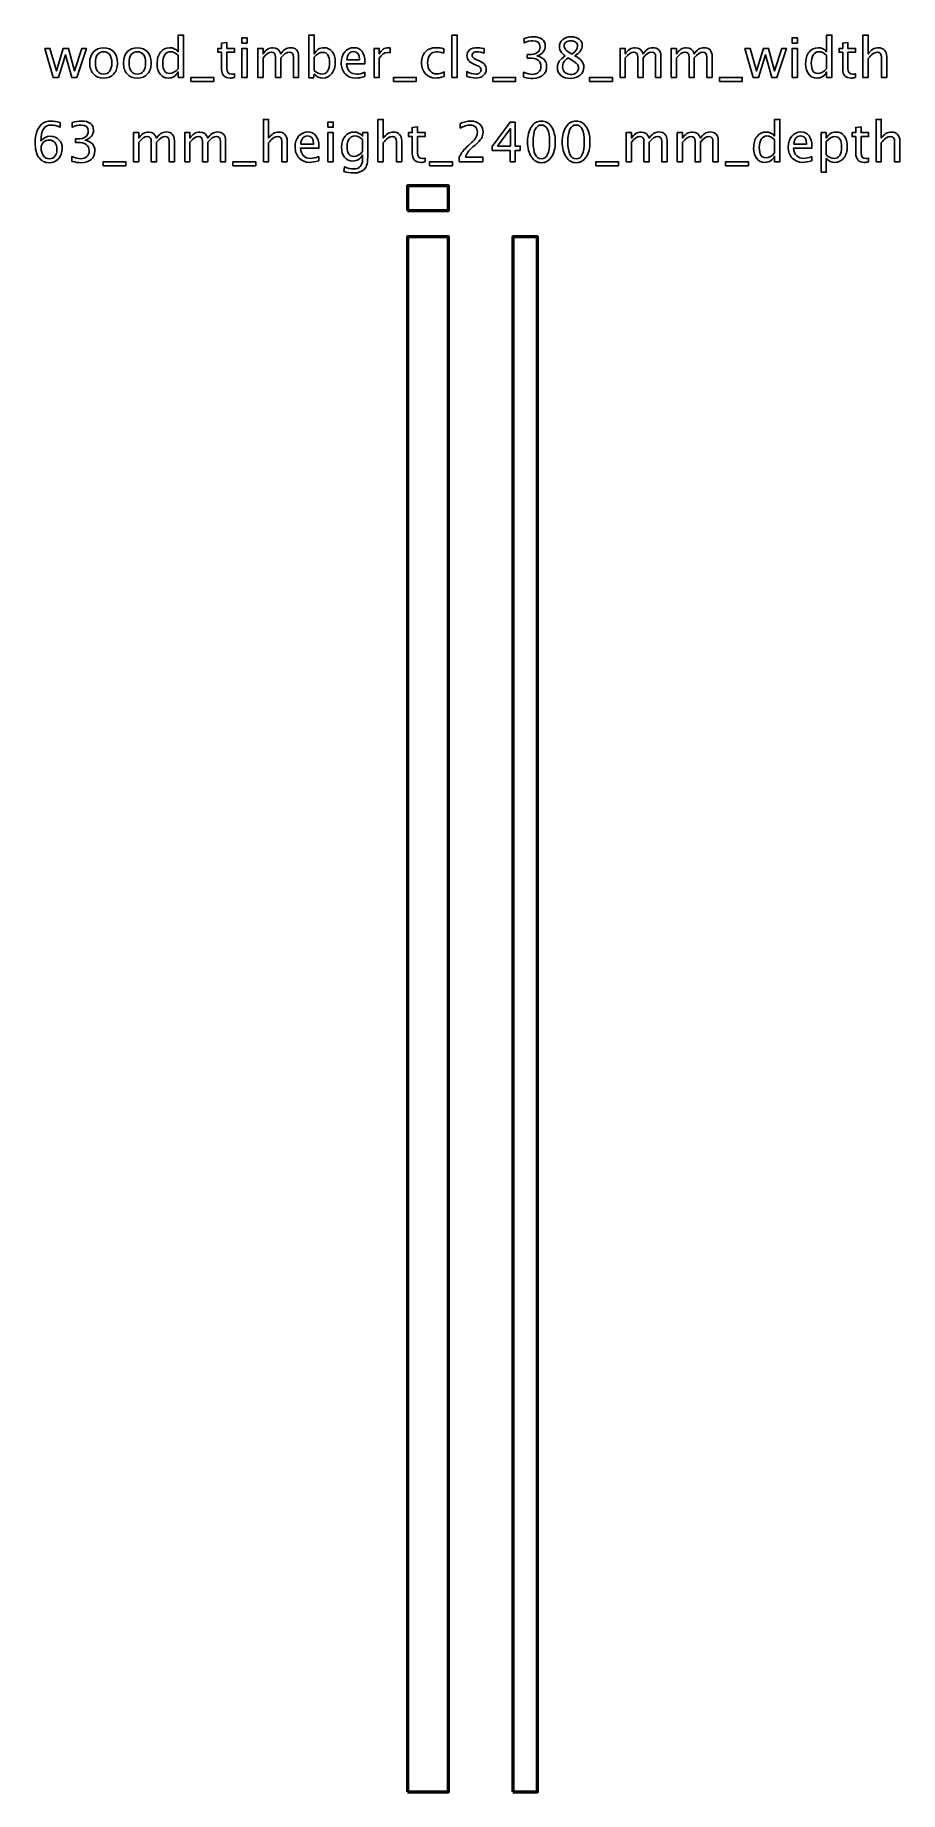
# Model space of a CAD drawing. Header units: centimetres. Extents: x -67 to 67, y -124 to 147.
import ezdxf

# ---------------------------------------------------------------- set-up
doc = ezdxf.new("R2010")
doc.units = ezdxf.units.CM
doc.header["$MEASUREMENT"] = 0
doc.layers.add('Layer 1', color=7, linetype='Continuous')

msp = doc.modelspace()

# ---------------------------------------------------------------- linework, layer by layer
at = {"layer": 'Layer 1', "lineweight": 53}
for points in [[(-9.375, 120.15), (-3.075, 120.15), (-3.075, 123.95), (-9.375, 123.95), (-9.375, 120.15)], [(-9.375, -123.95), (-3.075, -123.95), (-3.075, 116.05), (-9.375, 116.05), (-9.375, -123.95)], [(6.875, -123.95), (10.675, -123.95), (10.675, 116.05), (6.875, 116.05), (6.875, -123.95)]]:
    msp.add_lwpolyline(points, close=True, dxfattribs=at)
at = {"layer": 'Layer 1'}
for points, knots in [([(-44.78427, 140.67044), (-44.78427, 140.67044), (-44.78427, 141.51287), (-44.78427, 141.51287), (-44.78427, 141.51287), (-45.11588, 140.88352), (-45.61541, 140.56884), (-46.28287, 140.56884), (-46.28287, 140.56884), (-46.82473, 140.56884), (-47.25089, 140.76498), (-47.56133, 141.15868), (-47.56133, 141.15868), (-47.87178, 141.55238), (-48.027, 142.09002), (-48.027, 142.77159), (-48.027, 142.77159), (-48.027, 143.51665), (-47.85061, 144.11637), (-47.49924, 144.57075), (-47.49924, 144.57075), (-47.14647, 145.02372), (-46.68362, 145.25091), (-46.1093, 145.25091), (-46.1093, 145.25091), (-45.57731, 145.25091), (-45.13422, 145.04771), (-44.78427, 144.6399), (-44.78427, 144.6399), (-44.78427, 144.6399), (-44.78427, 147.19824), (-44.78427, 147.19824), (-44.78427, 147.19824), (-44.78427, 147.19824), (-43.97146, 147.19824), (-43.97146, 147.19824), (-43.97146, 147.19824), (-43.97146, 147.19824), (-43.97146, 140.67044), (-43.97146, 140.67044), (-43.97146, 140.67044), (-43.97146, 140.67044), (-44.78427, 140.67044), (-44.78427, 140.67044)], [0, 0, 0, 0, 0.083333333, 0.083333333, 0.083333333, 0.083333333, 0.166666667, 0.166666667, 0.166666667, 0.166666667, 0.25, 0.25, 0.25, 0.25, 0.333333333, 0.333333333, 0.333333333, 0.333333333, 0.416666667, 0.416666667, 0.416666667, 0.416666667, 0.5, 0.5, 0.5, 0.5, 0.583333333, 0.583333333, 0.583333333, 0.583333333, 0.666666667, 0.666666667, 0.666666667, 0.666666667, 0.75, 0.75, 0.75, 0.75, 0.833333333, 0.833333333, 0.833333333, 0.833333333, 1, 1, 1, 1]), ([(-34.94317, 145.97904), (-34.94317, 145.97904), (-34.94317, 146.79184), (-34.94317, 146.79184), (-34.94317, 146.79184), (-34.94317, 146.79184), (-34.13037, 146.79184), (-34.13037, 146.79184), (-34.13037, 146.79184), (-34.13037, 146.79184), (-34.13037, 145.97904), (-34.13037, 145.97904), (-34.13037, 145.97904), (-34.13037, 145.97904), (-34.94317, 145.97904), (-34.94317, 145.97904)], [0, 0, 0, 0, 0.2, 0.2, 0.2, 0.2, 0.4, 0.4, 0.4, 0.4, 0.6, 0.6, 0.6, 0.6, 1, 1, 1, 1]), ([(-24.59125, 140.61964), (-24.59125, 140.61964), (-24.59125, 147.19824), (-24.59125, 147.19824), (-24.59125, 147.19824), (-24.59125, 147.19824), (-23.77845, 147.19824), (-23.77845, 147.19824), (-23.77845, 147.19824), (-23.77845, 147.19824), (-23.77845, 144.3097), (-23.77845, 144.3097), (-23.77845, 144.3097), (-23.44543, 144.93764), (-22.94448, 145.25091), (-22.27703, 145.25091), (-22.27703, 145.25091), (-21.73657, 145.25091), (-21.31183, 145.05476), (-21.00138, 144.66106), (-21.00138, 144.66106), (-20.69094, 144.26736), (-20.53571, 143.72973), (-20.53571, 143.04816), (-20.53571, 143.04816), (-20.53571, 142.30592), (-20.7121, 141.7062), (-21.06347, 141.25182), (-21.06347, 141.25182), (-21.41484, 140.79603), (-21.87768, 140.56884), (-22.45059, 140.56884), (-22.45059, 140.56884), (-22.98258, 140.56884), (-23.42567, 140.77204), (-23.77845, 141.17985), (-23.77845, 141.17985), (-23.77845, 141.17985), (-23.87723, 140.61964), (-23.87723, 140.61964), (-23.87723, 140.61964), (-23.87723, 140.61964), (-24.59125, 140.61964), (-24.59125, 140.61964)], [0, 0, 0, 0, 0.083333333, 0.083333333, 0.083333333, 0.083333333, 0.166666667, 0.166666667, 0.166666667, 0.166666667, 0.25, 0.25, 0.25, 0.25, 0.333333333, 0.333333333, 0.333333333, 0.333333333, 0.416666667, 0.416666667, 0.416666667, 0.416666667, 0.5, 0.5, 0.5, 0.5, 0.583333333, 0.583333333, 0.583333333, 0.583333333, 0.666666667, 0.666666667, 0.666666667, 0.666666667, 0.75, 0.75, 0.75, 0.75, 0.833333333, 0.833333333, 0.833333333, 0.833333333, 1, 1, 1, 1]), ([(-2.51157, 140.67044), (-2.51157, 140.67044), (-2.51157, 147.19824), (-2.51157, 147.19824), (-2.51157, 147.19824), (-2.51157, 147.19824), (-1.69877, 147.19824), (-1.69877, 147.19824), (-1.69877, 147.19824), (-1.69877, 147.19824), (-1.69877, 140.67044), (-1.69877, 140.67044), (-1.69877, 140.67044), (-1.69877, 140.67044), (-2.51157, 140.67044), (-2.51157, 140.67044)], [0, 0, 0, 0, 0.2, 0.2, 0.2, 0.2, 0.4, 0.4, 0.4, 0.4, 0.6, 0.6, 0.6, 0.6, 1, 1, 1, 1]), ([(8.53603, 140.71277), (8.53603, 140.71277), (8.53603, 141.47477), (8.53603, 141.47477), (8.53603, 141.47477), (9.11741, 141.24335), (9.5732, 141.12764), (9.90763, 141.12764), (9.90763, 141.12764), (10.30133, 141.12764), (10.61883, 141.24053), (10.86295, 141.46772), (10.86295, 141.46772), (11.10708, 141.69491), (11.22843, 141.99124), (11.22843, 142.35531), (11.22843, 142.35531), (11.22843, 143.21891), (10.6273, 143.65071), (9.42503, 143.65071), (9.42503, 143.65071), (9.42503, 143.65071), (9.1033, 143.65071), (9.1033, 143.65071), (9.1033, 143.65071), (9.1033, 143.65071), (9.1033, 144.19681), (9.1033, 144.19681), (9.1033, 144.19681), (9.1033, 144.19681), (9.38834, 144.20104), (9.38834, 144.20104), (9.38834, 144.20104), (10.51864, 144.20104), (11.0845, 144.59897), (11.0845, 145.39625), (11.0845, 145.39625), (11.0845, 146.02138), (10.70914, 146.33464), (9.95984, 146.33464), (9.95984, 146.33464), (9.55768, 146.33464), (9.11176, 146.21893), (8.6207, 145.98751), (8.6207, 145.98751), (8.6207, 145.98751), (8.6207, 146.69871), (8.6207, 146.69871), (8.6207, 146.69871), (9.10189, 146.8624), (9.56614, 146.94424), (10.01205, 146.94424), (10.01205, 146.94424), (10.61883, 146.94424), (11.08591, 146.82289), (11.41046, 146.58018), (11.41046, 146.58018), (11.73502, 146.33888), (11.8973, 145.98751), (11.8973, 145.52749), (11.8973, 145.52749), (11.8973, 144.80923), (11.47255, 144.297), (10.62165, 143.9922), (10.62165, 143.9922), (11.60802, 143.76219), (12.1005, 143.22173), (12.1005, 142.36801), (12.1005, 142.36801), (12.1005, 141.79227), (11.91, 141.33931), (11.53041, 141.01052), (11.53041, 141.01052), (11.15082, 140.68173), (10.62871, 140.51804), (9.96549, 140.51804), (9.96549, 140.51804), (9.58731, 140.51804), (9.11176, 140.58295), (8.53603, 140.71277)], [0, 0, 0, 0, 0.047619048, 0.047619048, 0.047619048, 0.047619048, 0.095238095, 0.095238095, 0.095238095, 0.095238095, 0.142857143, 0.142857143, 0.142857143, 0.142857143, 0.19047619, 0.19047619, 0.19047619, 0.19047619, 0.238095238, 0.238095238, 0.238095238, 0.238095238, 0.285714286, 0.285714286, 0.285714286, 0.285714286, 0.333333333, 0.333333333, 0.333333333, 0.333333333, 0.380952381, 0.380952381, 0.380952381, 0.380952381, 0.428571429, 0.428571429, 0.428571429, 0.428571429, 0.476190476, 0.476190476, 0.476190476, 0.476190476, 0.523809524, 0.523809524, 0.523809524, 0.523809524, 0.571428571, 0.571428571, 0.571428571, 0.571428571, 0.619047619, 0.619047619, 0.619047619, 0.619047619, 0.666666667, 0.666666667, 0.666666667, 0.666666667, 0.714285714, 0.714285714, 0.714285714, 0.714285714, 0.761904762, 0.761904762, 0.761904762, 0.761904762, 0.80952381, 0.80952381, 0.80952381, 0.80952381, 0.857142857, 0.857142857, 0.857142857, 0.857142857, 0.904761905, 0.904761905, 0.904761905, 0.904761905, 1, 1, 1, 1]), ([(14.97352, 144.00207), (14.63768, 144.23632), (14.40343, 144.45363), (14.2722, 144.65542), (14.2722, 144.65542), (14.14097, 144.8558), (14.07606, 145.09851), (14.07606, 145.38214), (14.07606, 145.38214), (14.07606, 145.84499), (14.24539, 146.22175), (14.58265, 146.51103), (14.58265, 146.51103), (14.92131, 146.80031), (15.36299, 146.94424), (15.90768, 146.94424), (15.90768, 146.94424), (16.41004, 146.94424), (16.81785, 146.82148), (17.1297, 146.57594), (17.1297, 146.57594), (17.44156, 146.33182), (17.59819, 146.01291), (17.59819, 145.62203), (17.59819, 145.62203), (17.59819, 145.02936), (17.2186, 144.48891), (16.46084, 144.00207), (16.46084, 144.00207), (17.38229, 143.55052), (17.84373, 142.96773), (17.84373, 142.25371), (17.84373, 142.25371), (17.84373, 141.7443), (17.6504, 141.32802), (17.26517, 141.00346), (17.26517, 141.00346), (16.87994, 140.68032), (16.38464, 140.51804), (15.77786, 140.51804), (15.77786, 140.51804), (15.17249, 140.51804), (14.68425, 140.67044), (14.31171, 140.97524), (14.31171, 140.97524), (13.94059, 141.27863), (13.75432, 141.67938), (13.75432, 142.17469), (13.75432, 142.17469), (13.75432, 142.90846), (14.16072, 143.51665), (14.97352, 144.00207)], [0, 0, 0, 0, 0.071428571, 0.071428571, 0.071428571, 0.071428571, 0.142857143, 0.142857143, 0.142857143, 0.142857143, 0.214285714, 0.214285714, 0.214285714, 0.214285714, 0.285714286, 0.285714286, 0.285714286, 0.285714286, 0.357142857, 0.357142857, 0.357142857, 0.357142857, 0.428571429, 0.428571429, 0.428571429, 0.428571429, 0.5, 0.5, 0.5, 0.5, 0.571428571, 0.571428571, 0.571428571, 0.571428571, 0.642857143, 0.642857143, 0.642857143, 0.642857143, 0.714285714, 0.714285714, 0.714285714, 0.714285714, 0.785714286, 0.785714286, 0.785714286, 0.785714286, 0.857142857, 0.857142857, 0.857142857, 0.857142857, 1, 1, 1, 1]), ([(49.9931, 145.97904), (49.9931, 145.97904), (49.9931, 146.79184), (49.9931, 146.79184), (49.9931, 146.79184), (49.9931, 146.79184), (50.8059, 146.79184), (50.8059, 146.79184), (50.8059, 146.79184), (50.8059, 146.79184), (50.8059, 145.97904), (50.8059, 145.97904), (50.8059, 145.97904), (50.8059, 145.97904), (49.9931, 145.97904), (49.9931, 145.97904)], [0, 0, 0, 0, 0.2, 0.2, 0.2, 0.2, 0.4, 0.4, 0.4, 0.4, 0.6, 0.6, 0.6, 0.6, 1, 1, 1, 1]), ([(55.3271, 140.67044), (55.3271, 140.67044), (55.3271, 141.51287), (55.3271, 141.51287), (55.3271, 141.51287), (54.99549, 140.88352), (54.49596, 140.56884), (53.8285, 140.56884), (53.8285, 140.56884), (53.28664, 140.56884), (52.86048, 140.76498), (52.55004, 141.15868), (52.55004, 141.15868), (52.23959, 141.55238), (52.08437, 142.09002), (52.08437, 142.77159), (52.08437, 142.77159), (52.08437, 143.51665), (52.26076, 144.11637), (52.61213, 144.57075), (52.61213, 144.57075), (52.9649, 145.02372), (53.42775, 145.25091), (54.00207, 145.25091), (54.00207, 145.25091), (54.53406, 145.25091), (54.97715, 145.04771), (55.3271, 144.6399), (55.3271, 144.6399), (55.3271, 144.6399), (55.3271, 147.19824), (55.3271, 147.19824), (55.3271, 147.19824), (55.3271, 147.19824), (56.13991, 147.19824), (56.13991, 147.19824), (56.13991, 147.19824), (56.13991, 147.19824), (56.13991, 140.67044), (56.13991, 140.67044), (56.13991, 140.67044), (56.13991, 140.67044), (55.3271, 140.67044), (55.3271, 140.67044)], [0, 0, 0, 0, 0.083333333, 0.083333333, 0.083333333, 0.083333333, 0.166666667, 0.166666667, 0.166666667, 0.166666667, 0.25, 0.25, 0.25, 0.25, 0.333333333, 0.333333333, 0.333333333, 0.333333333, 0.416666667, 0.416666667, 0.416666667, 0.416666667, 0.5, 0.5, 0.5, 0.5, 0.583333333, 0.583333333, 0.583333333, 0.583333333, 0.666666667, 0.666666667, 0.666666667, 0.666666667, 0.75, 0.75, 0.75, 0.75, 0.833333333, 0.833333333, 0.833333333, 0.833333333, 1, 1, 1, 1]), ([(60.93486, 140.67044), (60.93486, 140.67044), (60.93486, 147.19824), (60.93486, 147.19824), (60.93486, 147.19824), (60.93486, 147.19824), (61.74766, 147.19824), (61.74766, 147.19824), (61.74766, 147.19824), (61.74766, 147.19824), (61.74766, 144.3097), (61.74766, 144.3097), (61.74766, 144.3097), (62.17805, 144.93764), (62.70581, 145.25091), (63.32952, 145.25091), (63.32952, 145.25091), (63.72181, 145.25091), (64.03366, 145.12814), (64.26367, 144.8812), (64.26367, 144.8812), (64.49368, 144.63566), (64.6094, 144.30405), (64.6094, 143.88919), (64.6094, 143.88919), (64.6094, 143.88919), (64.6094, 140.67044), (64.6094, 140.67044), (64.6094, 140.67044), (64.6094, 140.67044), (63.79659, 140.67044), (63.79659, 140.67044), (63.79659, 140.67044), (63.79659, 140.67044), (63.79659, 143.6239), (63.79659, 143.6239), (63.79659, 143.6239), (63.79659, 143.95692), (63.74721, 144.19399), (63.64984, 144.3351), (63.64984, 144.3351), (63.55106, 144.47762), (63.38878, 144.54817), (63.16159, 144.54817), (63.16159, 144.54817), (62.66206, 144.54817), (62.19075, 144.22221), (61.74766, 143.57027), (61.74766, 143.57027), (61.74766, 143.57027), (61.74766, 140.67044), (61.74766, 140.67044), (61.74766, 140.67044), (61.74766, 140.67044), (60.93486, 140.67044), (60.93486, 140.67044)], [0, 0, 0, 0, 0.066666667, 0.066666667, 0.066666667, 0.066666667, 0.133333333, 0.133333333, 0.133333333, 0.133333333, 0.2, 0.2, 0.2, 0.2, 0.266666667, 0.266666667, 0.266666667, 0.266666667, 0.333333333, 0.333333333, 0.333333333, 0.333333333, 0.4, 0.4, 0.4, 0.4, 0.466666667, 0.466666667, 0.466666667, 0.466666667, 0.533333333, 0.533333333, 0.533333333, 0.533333333, 0.6, 0.6, 0.6, 0.6, 0.666666667, 0.666666667, 0.666666667, 0.666666667, 0.733333333, 0.733333333, 0.733333333, 0.733333333, 0.8, 0.8, 0.8, 0.8, 0.866666667, 0.866666667, 0.866666667, 0.866666667, 1, 1, 1, 1]), ([(-64.07276, 140.67044), (-64.07276, 140.67044), (-65.35969, 145.15778), (-65.35969, 145.15778), (-65.35969, 145.15778), (-65.35969, 145.15778), (-64.56665, 145.15778), (-64.56665, 145.15778), (-64.56665, 145.15778), (-64.56665, 145.15778), (-63.58028, 141.67374), (-63.58028, 141.67374), (-63.58028, 141.67374), (-63.58028, 141.67374), (-62.5163, 145.15778), (-62.5163, 145.15778), (-62.5163, 145.15778), (-62.5163, 145.15778), (-61.7035, 145.15778), (-61.7035, 145.15778), (-61.7035, 145.15778), (-61.7035, 145.15778), (-60.76793, 141.67938), (-60.76793, 141.67938), (-60.76793, 141.67938), (-60.76793, 141.67938), (-59.63622, 145.15778), (-59.63622, 145.15778), (-59.63622, 145.15778), (-59.63622, 145.15778), (-58.94195, 145.15778), (-58.94195, 145.15778), (-58.94195, 145.15778), (-58.94195, 145.15778), (-60.40669, 140.67044), (-60.40669, 140.67044), (-60.40669, 140.67044), (-60.40669, 140.67044), (-61.21949, 140.67044), (-61.21949, 140.67044), (-61.21949, 140.67044), (-61.21949, 140.67044), (-62.18187, 144.17), (-62.18187, 144.17), (-62.18187, 144.17), (-62.18187, 144.17), (-63.25996, 140.67044), (-63.25996, 140.67044), (-63.25996, 140.67044), (-63.25996, 140.67044), (-64.07276, 140.67044), (-64.07276, 140.67044)], [0, 0, 0, 0, 0.071428571, 0.071428571, 0.071428571, 0.071428571, 0.142857143, 0.142857143, 0.142857143, 0.142857143, 0.214285714, 0.214285714, 0.214285714, 0.214285714, 0.285714286, 0.285714286, 0.285714286, 0.285714286, 0.357142857, 0.357142857, 0.357142857, 0.357142857, 0.428571429, 0.428571429, 0.428571429, 0.428571429, 0.5, 0.5, 0.5, 0.5, 0.571428571, 0.571428571, 0.571428571, 0.571428571, 0.642857143, 0.642857143, 0.642857143, 0.642857143, 0.714285714, 0.714285714, 0.714285714, 0.714285714, 0.785714286, 0.785714286, 0.785714286, 0.785714286, 0.857142857, 0.857142857, 0.857142857, 0.857142857, 1, 1, 1, 1]), ([(-56.28765, 140.56884), (-56.94664, 140.56884), (-57.46875, 140.7791), (-57.85258, 141.19961), (-57.85258, 141.19961), (-58.23781, 141.62012), (-58.42972, 142.19162), (-58.42972, 142.9127), (-58.42972, 142.9127), (-58.42972, 143.63236), (-58.23781, 144.20245), (-57.85258, 144.62155), (-57.85258, 144.62155), (-57.46875, 145.04065), (-56.94664, 145.25091), (-56.28765, 145.25091), (-56.28765, 145.25091), (-55.62866, 145.25091), (-55.10655, 145.04065), (-54.72273, 144.62155), (-54.72273, 144.62155), (-54.3375, 144.20245), (-54.14558, 143.63236), (-54.14558, 142.9127), (-54.14558, 142.9127), (-54.14558, 142.19162), (-54.3375, 141.62012), (-54.72273, 141.19961), (-54.72273, 141.19961), (-55.10655, 140.7791), (-55.62866, 140.56884), (-56.28765, 140.56884)], [0, 0, 0, 0, 0.111111111, 0.111111111, 0.111111111, 0.111111111, 0.222222222, 0.222222222, 0.222222222, 0.222222222, 0.333333333, 0.333333333, 0.333333333, 0.333333333, 0.444444444, 0.444444444, 0.444444444, 0.444444444, 0.555555556, 0.555555556, 0.555555556, 0.555555556, 0.666666667, 0.666666667, 0.666666667, 0.666666667, 0.777777778, 0.777777778, 0.777777778, 0.777777778, 1, 1, 1, 1]), ([(-56.28906, 141.17844), (-55.8869, 141.17844), (-55.57363, 141.32943), (-55.35067, 141.63282), (-55.35067, 141.63282), (-55.12913, 141.9348), (-55.01765, 142.36236), (-55.01765, 142.9127), (-55.01765, 142.9127), (-55.01765, 143.46162), (-55.12913, 143.88777), (-55.35067, 144.18975), (-55.35067, 144.18975), (-55.57363, 144.49032), (-55.8869, 144.64131), (-56.28906, 144.64131), (-56.28906, 144.64131), (-56.69264, 144.64131), (-57.00591, 144.49032), (-57.22604, 144.18975), (-57.22604, 144.18975), (-57.44759, 143.88777), (-57.55765, 143.46162), (-57.55765, 142.9127), (-57.55765, 142.9127), (-57.55765, 142.36236), (-57.44759, 141.9348), (-57.22604, 141.63282), (-57.22604, 141.63282), (-57.00591, 141.32943), (-56.69264, 141.17844), (-56.28906, 141.17844)], [0, 0, 0, 0, 0.111111111, 0.111111111, 0.111111111, 0.111111111, 0.222222222, 0.222222222, 0.222222222, 0.222222222, 0.333333333, 0.333333333, 0.333333333, 0.333333333, 0.444444444, 0.444444444, 0.444444444, 0.444444444, 0.555555556, 0.555555556, 0.555555556, 0.555555556, 0.666666667, 0.666666667, 0.666666667, 0.666666667, 0.777777778, 0.777777778, 0.777777778, 0.777777778, 1, 1, 1, 1]), ([(-51.08629, 140.56884), (-51.74528, 140.56884), (-52.26739, 140.7791), (-52.65122, 141.19961), (-52.65122, 141.19961), (-53.03645, 141.62012), (-53.22836, 142.19162), (-53.22836, 142.9127), (-53.22836, 142.9127), (-53.22836, 143.63236), (-53.03645, 144.20245), (-52.65122, 144.62155), (-52.65122, 144.62155), (-52.26739, 145.04065), (-51.74528, 145.25091), (-51.08629, 145.25091), (-51.08629, 145.25091), (-50.4273, 145.25091), (-49.90519, 145.04065), (-49.52137, 144.62155), (-49.52137, 144.62155), (-49.13614, 144.20245), (-48.94422, 143.63236), (-48.94422, 142.9127), (-48.94422, 142.9127), (-48.94422, 142.19162), (-49.13614, 141.62012), (-49.52137, 141.19961), (-49.52137, 141.19961), (-49.90519, 140.7791), (-50.4273, 140.56884), (-51.08629, 140.56884)], [0, 0, 0, 0, 0.111111111, 0.111111111, 0.111111111, 0.111111111, 0.222222222, 0.222222222, 0.222222222, 0.222222222, 0.333333333, 0.333333333, 0.333333333, 0.333333333, 0.444444444, 0.444444444, 0.444444444, 0.444444444, 0.555555556, 0.555555556, 0.555555556, 0.555555556, 0.666666667, 0.666666667, 0.666666667, 0.666666667, 0.777777778, 0.777777778, 0.777777778, 0.777777778, 1, 1, 1, 1]), ([(-51.0877, 141.17844), (-50.68554, 141.17844), (-50.37227, 141.32943), (-50.14931, 141.63282), (-50.14931, 141.63282), (-49.92777, 141.9348), (-49.81629, 142.36236), (-49.81629, 142.9127), (-49.81629, 142.9127), (-49.81629, 143.46162), (-49.92777, 143.88777), (-50.14931, 144.18975), (-50.14931, 144.18975), (-50.37227, 144.49032), (-50.68554, 144.64131), (-51.0877, 144.64131), (-51.0877, 144.64131), (-51.49128, 144.64131), (-51.80455, 144.49032), (-52.02468, 144.18975), (-52.02468, 144.18975), (-52.24623, 143.88777), (-52.35629, 143.46162), (-52.35629, 142.9127), (-52.35629, 142.9127), (-52.35629, 142.36236), (-52.24623, 141.9348), (-52.02468, 141.63282), (-52.02468, 141.63282), (-51.80455, 141.32943), (-51.49128, 141.17844), (-51.0877, 141.17844)], [0, 0, 0, 0, 0.111111111, 0.111111111, 0.111111111, 0.111111111, 0.222222222, 0.222222222, 0.222222222, 0.222222222, 0.333333333, 0.333333333, 0.333333333, 0.333333333, 0.444444444, 0.444444444, 0.444444444, 0.444444444, 0.555555556, 0.555555556, 0.555555556, 0.555555556, 0.666666667, 0.666666667, 0.666666667, 0.666666667, 0.777777778, 0.777777778, 0.777777778, 0.777777778, 1, 1, 1, 1]), ([(-44.78427, 144.08392), (-45.20619, 144.45504), (-45.60553, 144.64131), (-45.98371, 144.64131), (-45.98371, 144.64131), (-46.35624, 144.64131), (-46.64411, 144.48609), (-46.84872, 144.17423), (-46.84872, 144.17423), (-47.05333, 143.86379), (-47.15493, 143.42352), (-47.15493, 142.85343), (-47.15493, 142.85343), (-47.15493, 141.80497), (-46.8078, 141.28004), (-46.11212, 141.28004), (-46.11212, 141.28004), (-45.66057, 141.28004), (-45.21748, 141.52698), (-44.78427, 142.01946), (-44.78427, 142.01946), (-44.78427, 142.01946), (-44.78427, 144.08392), (-44.78427, 144.08392)], [0, 0, 0, 0, 0.142857143, 0.142857143, 0.142857143, 0.142857143, 0.285714286, 0.285714286, 0.285714286, 0.285714286, 0.428571429, 0.428571429, 0.428571429, 0.428571429, 0.571428571, 0.571428571, 0.571428571, 0.571428571, 0.714285714, 0.714285714, 0.714285714, 0.714285714, 1, 1, 1, 1]), ([(-36.1031, 140.67185), (-36.35428, 140.60271), (-36.573, 140.56884), (-36.75785, 140.56884), (-36.75785, 140.56884), (-37.17272, 140.56884), (-37.49587, 140.68737), (-37.72729, 140.92444), (-37.72729, 140.92444), (-37.96012, 141.16151), (-38.07583, 141.4903), (-38.07583, 141.91222), (-38.07583, 141.91222), (-38.07583, 141.91222), (-38.07583, 144.54817), (-38.07583, 144.54817), (-38.07583, 144.54817), (-38.07583, 144.54817), (-38.63746, 144.54817), (-38.63746, 144.54817), (-38.63746, 144.54817), (-38.63746, 144.54817), (-38.63746, 145.15778), (-38.63746, 145.15778), (-38.63746, 145.15778), (-38.63746, 145.15778), (-38.07583, 145.15778), (-38.07583, 145.15778), (-38.07583, 145.15778), (-38.07583, 145.15778), (-38.07583, 145.96916), (-38.07583, 145.96916), (-38.07583, 145.96916), (-38.07583, 145.96916), (-37.26303, 146.04678), (-37.26303, 146.04678), (-37.26303, 146.04678), (-37.26303, 146.04678), (-37.26303, 145.15778), (-37.26303, 145.15778), (-37.26303, 145.15778), (-37.26303, 145.15778), (-36.08617, 145.15778), (-36.08617, 145.15778), (-36.08617, 145.15778), (-36.08617, 145.15778), (-36.08617, 144.54817), (-36.08617, 144.54817), (-36.08617, 144.54817), (-36.08617, 144.54817), (-37.26303, 144.54817), (-37.26303, 144.54817), (-37.26303, 144.54817), (-37.26303, 144.54817), (-37.26303, 142.05897), (-37.26303, 142.05897), (-37.26303, 142.05897), (-37.26303, 141.47195), (-37.00762, 141.17844), (-36.49821, 141.17844), (-36.49821, 141.17844), (-36.38955, 141.17844), (-36.25832, 141.19678), (-36.1031, 141.23206), (-36.1031, 141.23206), (-36.1031, 141.23206), (-36.1031, 140.67185), (-36.1031, 140.67185)], [0, 0, 0, 0, 0.055555556, 0.055555556, 0.055555556, 0.055555556, 0.111111111, 0.111111111, 0.111111111, 0.111111111, 0.166666667, 0.166666667, 0.166666667, 0.166666667, 0.222222222, 0.222222222, 0.222222222, 0.222222222, 0.277777778, 0.277777778, 0.277777778, 0.277777778, 0.333333333, 0.333333333, 0.333333333, 0.333333333, 0.388888889, 0.388888889, 0.388888889, 0.388888889, 0.444444444, 0.444444444, 0.444444444, 0.444444444, 0.5, 0.5, 0.5, 0.5, 0.555555556, 0.555555556, 0.555555556, 0.555555556, 0.611111111, 0.611111111, 0.611111111, 0.611111111, 0.666666667, 0.666666667, 0.666666667, 0.666666667, 0.722222222, 0.722222222, 0.722222222, 0.722222222, 0.777777778, 0.777777778, 0.777777778, 0.777777778, 0.833333333, 0.833333333, 0.833333333, 0.833333333, 0.888888889, 0.888888889, 0.888888889, 0.888888889, 1, 1, 1, 1]), ([(-34.94317, 140.67044), (-34.94317, 140.67044), (-34.94317, 145.15778), (-34.94317, 145.15778), (-34.94317, 145.15778), (-34.94317, 145.15778), (-34.13037, 145.15778), (-34.13037, 145.15778), (-34.13037, 145.15778), (-34.13037, 145.15778), (-34.13037, 140.67044), (-34.13037, 140.67044), (-34.13037, 140.67044), (-34.13037, 140.67044), (-34.94317, 140.67044), (-34.94317, 140.67044)], [0, 0, 0, 0, 0.2, 0.2, 0.2, 0.2, 0.4, 0.4, 0.4, 0.4, 0.6, 0.6, 0.6, 0.6, 1, 1, 1, 1]), ([(-32.4963, 140.67044), (-32.4963, 140.67044), (-32.4963, 145.15778), (-32.4963, 145.15778), (-32.4963, 145.15778), (-32.4963, 145.15778), (-31.6835, 145.15778), (-31.6835, 145.15778), (-31.6835, 145.15778), (-31.6835, 145.15778), (-31.6835, 144.3097), (-31.6835, 144.3097), (-31.6835, 144.3097), (-31.28698, 144.93764), (-30.77898, 145.25091), (-30.15668, 145.25091), (-30.15668, 145.25091), (-29.55695, 145.25091), (-29.14914, 144.93764), (-28.93183, 144.3097), (-28.93183, 144.3097), (-28.5466, 144.94329), (-28.04424, 145.25938), (-27.42759, 145.25938), (-27.42759, 145.25938), (-27.03389, 145.25938), (-26.72768, 145.14366), (-26.50895, 144.91083), (-26.50895, 144.91083), (-26.29023, 144.678), (-26.18016, 144.35203), (-26.18016, 143.93293), (-26.18016, 143.93293), (-26.18016, 143.93293), (-26.18016, 140.67044), (-26.18016, 140.67044), (-26.18016, 140.67044), (-26.18016, 140.67044), (-26.99296, 140.67044), (-26.99296, 140.67044), (-26.99296, 140.67044), (-26.99296, 140.67044), (-26.99296, 143.79887), (-26.99296, 143.79887), (-26.99296, 143.79887), (-26.99296, 144.3097), (-27.19616, 144.56511), (-27.60256, 144.56511), (-27.60256, 144.56511), (-28.02449, 144.56511), (-28.46758, 144.26736), (-28.93183, 143.67046), (-28.93183, 143.67046), (-28.93183, 143.67046), (-28.93183, 140.67044), (-28.93183, 140.67044), (-28.93183, 140.67044), (-28.93183, 140.67044), (-29.74463, 140.67044), (-29.74463, 140.67044), (-29.74463, 140.67044), (-29.74463, 140.67044), (-29.74463, 143.8017), (-29.74463, 143.8017), (-29.74463, 143.8017), (-29.74463, 144.31675), (-29.95065, 144.57357), (-30.36411, 144.57357), (-30.36411, 144.57357), (-30.77474, 144.57357), (-31.21501, 144.27442), (-31.6835, 143.6747), (-31.6835, 143.6747), (-31.6835, 143.6747), (-31.6835, 140.67044), (-31.6835, 140.67044), (-31.6835, 140.67044), (-31.6835, 140.67044), (-32.4963, 140.67044), (-32.4963, 140.67044)], [0, 0, 0, 0, 0.047619048, 0.047619048, 0.047619048, 0.047619048, 0.095238095, 0.095238095, 0.095238095, 0.095238095, 0.142857143, 0.142857143, 0.142857143, 0.142857143, 0.19047619, 0.19047619, 0.19047619, 0.19047619, 0.238095238, 0.238095238, 0.238095238, 0.238095238, 0.285714286, 0.285714286, 0.285714286, 0.285714286, 0.333333333, 0.333333333, 0.333333333, 0.333333333, 0.380952381, 0.380952381, 0.380952381, 0.380952381, 0.428571429, 0.428571429, 0.428571429, 0.428571429, 0.476190476, 0.476190476, 0.476190476, 0.476190476, 0.523809524, 0.523809524, 0.523809524, 0.523809524, 0.571428571, 0.571428571, 0.571428571, 0.571428571, 0.619047619, 0.619047619, 0.619047619, 0.619047619, 0.666666667, 0.666666667, 0.666666667, 0.666666667, 0.714285714, 0.714285714, 0.714285714, 0.714285714, 0.761904762, 0.761904762, 0.761904762, 0.761904762, 0.80952381, 0.80952381, 0.80952381, 0.80952381, 0.857142857, 0.857142857, 0.857142857, 0.857142857, 0.904761905, 0.904761905, 0.904761905, 0.904761905, 1, 1, 1, 1]), ([(-23.77845, 141.74006), (-23.35935, 141.36612), (-22.96, 141.17844), (-22.58042, 141.17844), (-22.58042, 141.17844), (-22.20647, 141.17844), (-21.91719, 141.33507), (-21.71399, 141.64693), (-21.71399, 141.64693), (-21.50938, 141.95878), (-21.40778, 142.39764), (-21.40778, 142.96491), (-21.40778, 142.96491), (-21.40778, 144.01477), (-21.75492, 144.53971), (-22.44918, 144.53971), (-22.44918, 144.53971), (-22.90356, 144.53971), (-23.34665, 144.29417), (-23.77845, 143.8017), (-23.77845, 143.8017), (-23.77845, 143.8017), (-23.77845, 141.74006), (-23.77845, 141.74006)], [0, 0, 0, 0, 0.142857143, 0.142857143, 0.142857143, 0.142857143, 0.285714286, 0.285714286, 0.285714286, 0.285714286, 0.428571429, 0.428571429, 0.428571429, 0.428571429, 0.571428571, 0.571428571, 0.571428571, 0.571428571, 0.714285714, 0.714285714, 0.714285714, 0.714285714, 1, 1, 1, 1]), ([(-15.96936, 140.81437), (-16.51546, 140.65068), (-16.98253, 140.56884), (-17.372, 140.56884), (-17.372, 140.56884), (-18.03663, 140.56884), (-18.57709, 140.78897), (-18.99337, 141.22783), (-18.99337, 141.22783), (-19.40965, 141.66668), (-19.61849, 142.23536), (-19.61849, 142.93527), (-19.61849, 142.93527), (-19.61849, 143.61402), (-19.43505, 144.17141), (-19.06675, 144.60744), (-19.06675, 144.60744), (-18.69845, 145.04206), (-18.22713, 145.25938), (-17.65281, 145.25938), (-17.65281, 145.25938), (-17.10953, 145.25938), (-16.68902, 145.06605), (-16.39269, 144.67941), (-16.39269, 144.67941), (-16.09636, 144.29276), (-15.94819, 143.74525), (-15.94819, 143.03546), (-15.94819, 143.03546), (-15.94819, 143.03546), (-15.95242, 142.78711), (-15.95242, 142.78711), (-15.95242, 142.78711), (-15.95242, 142.78711), (-18.78876, 142.78711), (-18.78876, 142.78711), (-18.78876, 142.78711), (-18.67022, 141.71466), (-18.1467, 141.17844), (-17.2196, 141.17844), (-17.2196, 141.17844), (-16.87952, 141.17844), (-16.46324, 141.2744), (-15.96936, 141.46631), (-15.96936, 141.46631), (-15.96936, 141.46631), (-15.96936, 140.81437), (-15.96936, 140.81437)], [0, 0, 0, 0, 0.076923077, 0.076923077, 0.076923077, 0.076923077, 0.153846154, 0.153846154, 0.153846154, 0.153846154, 0.230769231, 0.230769231, 0.230769231, 0.230769231, 0.307692308, 0.307692308, 0.307692308, 0.307692308, 0.384615385, 0.384615385, 0.384615385, 0.384615385, 0.461538462, 0.461538462, 0.461538462, 0.461538462, 0.538461538, 0.538461538, 0.538461538, 0.538461538, 0.615384615, 0.615384615, 0.615384615, 0.615384615, 0.692307692, 0.692307692, 0.692307692, 0.692307692, 0.769230769, 0.769230769, 0.769230769, 0.769230769, 0.846153846, 0.846153846, 0.846153846, 0.846153846, 1, 1, 1, 1]), ([(-18.74642, 143.39671), (-18.74642, 143.39671), (-16.76522, 143.39671), (-16.76522, 143.39671), (-16.76522, 143.39671), (-16.76522, 144.23209), (-17.07708, 144.64977), (-17.69938, 144.64977), (-17.69938, 144.64977), (-18.32591, 144.64977), (-18.67446, 144.23209), (-18.74642, 143.39671)], [0, 0, 0, 0, 0.25, 0.25, 0.25, 0.25, 0.5, 0.5, 0.5, 0.5, 1, 1, 1, 1]), ([(-14.54554, 140.67044), (-14.54554, 140.67044), (-14.54554, 145.15778), (-14.54554, 145.15778), (-14.54554, 145.15778), (-14.54554, 145.15778), (-13.73274, 145.15778), (-13.73274, 145.15778), (-13.73274, 145.15778), (-13.73274, 145.15778), (-13.73274, 144.3097), (-13.73274, 144.3097), (-13.73274, 144.3097), (-13.40959, 144.93764), (-12.94111, 145.25091), (-12.32586, 145.25091), (-12.32586, 145.25091), (-12.24261, 145.25091), (-12.15512, 145.24385), (-12.06481, 145.22974), (-12.06481, 145.22974), (-12.06481, 145.22974), (-12.06481, 144.46915), (-12.06481, 144.46915), (-12.06481, 144.46915), (-12.20592, 144.51572), (-12.33009, 144.53971), (-12.43734, 144.53971), (-12.43734, 144.53971), (-12.95381, 144.53971), (-13.38561, 144.23491), (-13.73274, 143.6239), (-13.73274, 143.6239), (-13.73274, 143.6239), (-13.73274, 140.67044), (-13.73274, 140.67044), (-13.73274, 140.67044), (-13.73274, 140.67044), (-14.54554, 140.67044), (-14.54554, 140.67044)], [0, 0, 0, 0, 0.090909091, 0.090909091, 0.090909091, 0.090909091, 0.181818182, 0.181818182, 0.181818182, 0.181818182, 0.272727273, 0.272727273, 0.272727273, 0.272727273, 0.363636364, 0.363636364, 0.363636364, 0.363636364, 0.454545455, 0.454545455, 0.454545455, 0.454545455, 0.545454545, 0.545454545, 0.545454545, 0.545454545, 0.636363636, 0.636363636, 0.636363636, 0.636363636, 0.727272727, 0.727272727, 0.727272727, 0.727272727, 0.818181818, 0.818181818, 0.818181818, 0.818181818, 1, 1, 1, 1]), ([(-3.73219, 140.80591), (-4.25853, 140.64786), (-4.71291, 140.56884), (-5.09532, 140.56884), (-5.09532, 140.56884), (-5.7021, 140.56884), (-6.20445, 140.79321), (-6.6038, 141.24053), (-6.6038, 141.24053), (-7.00314, 141.68926), (-7.20352, 142.25512), (-7.20352, 142.93669), (-7.20352, 142.93669), (-7.20352, 143.66482), (-7.00596, 144.2335), (-6.61085, 144.6399), (-6.61085, 144.6399), (-6.21574, 145.04771), (-5.664, 145.25091), (-4.95562, 145.25091), (-4.95562, 145.25091), (-4.60707, 145.25091), (-4.21479, 145.20293), (-3.78299, 145.10698), (-3.78299, 145.10698), (-3.78299, 145.10698), (-3.78299, 144.42117), (-3.78299, 144.42117), (-3.78299, 144.42117), (-4.2416, 144.55664), (-4.61554, 144.62437), (-4.90341, 144.62437), (-4.90341, 144.62437), (-5.3211, 144.62437), (-5.65553, 144.46774), (-5.9053, 144.15589), (-5.9053, 144.15589), (-6.15506, 143.84403), (-6.28065, 143.42775), (-6.28065, 142.90846), (-6.28065, 142.90846), (-6.28065, 142.4047), (-6.15083, 141.9983), (-5.8926, 141.68644), (-5.8926, 141.68644), (-5.63436, 141.376), (-5.29711, 141.22077), (-4.87801, 141.22077), (-4.87801, 141.22077), (-4.50689, 141.22077), (-4.12589, 141.31673), (-3.73219, 141.50864), (-3.73219, 141.50864), (-3.73219, 141.50864), (-3.73219, 140.80591), (-3.73219, 140.80591)], [0, 0, 0, 0, 0.066666667, 0.066666667, 0.066666667, 0.066666667, 0.133333333, 0.133333333, 0.133333333, 0.133333333, 0.2, 0.2, 0.2, 0.2, 0.266666667, 0.266666667, 0.266666667, 0.266666667, 0.333333333, 0.333333333, 0.333333333, 0.333333333, 0.4, 0.4, 0.4, 0.4, 0.466666667, 0.466666667, 0.466666667, 0.466666667, 0.533333333, 0.533333333, 0.533333333, 0.533333333, 0.6, 0.6, 0.6, 0.6, 0.666666667, 0.666666667, 0.666666667, 0.666666667, 0.733333333, 0.733333333, 0.733333333, 0.733333333, 0.8, 0.8, 0.8, 0.8, 0.866666667, 0.866666667, 0.866666667, 0.866666667, 1, 1, 1, 1]), ([(-0.22557, 140.83131), (-0.22557, 140.83131), (-0.22557, 141.57637), (-0.22557, 141.57637), (-0.22557, 141.57637), (0.30642, 141.31108), (0.76786, 141.17844), (1.16156, 141.17844), (1.16156, 141.17844), (1.3958, 141.17844), (1.59053, 141.24194), (1.74435, 141.36894), (1.74435, 141.36894), (1.89816, 141.49453), (1.97577, 141.65257), (1.97577, 141.84307), (1.97577, 141.84307), (1.97577, 142.12106), (1.75987, 142.35107), (1.32807, 142.53311), (1.32807, 142.53311), (1.32807, 142.53311), (0.85252, 142.7349), (0.85252, 142.7349), (0.85252, 142.7349), (0.1512, 143.02559), (-0.20017, 143.4461), (-0.20017, 143.9922), (-0.20017, 143.9922), (-0.20017, 144.38307), (-0.06188, 144.6907), (0.2147, 144.91506), (0.2147, 144.91506), (0.49128, 145.13943), (0.87087, 145.25091), (1.35206, 145.25091), (1.35206, 145.25091), (1.60182, 145.25091), (1.91227, 145.21704), (2.28057, 145.1479), (2.28057, 145.1479), (2.28057, 145.1479), (2.4499, 145.11544), (2.4499, 145.11544), (2.4499, 145.11544), (2.4499, 145.11544), (2.4499, 144.43811), (2.4499, 144.43811), (2.4499, 144.43811), (1.99693, 144.57357), (1.63569, 144.64131), (1.36617, 144.64131), (1.36617, 144.64131), (1.1291, 144.64131), (0.94142, 144.5891), (0.7989, 144.48609), (0.7989, 144.48609), (0.65779, 144.38307), (0.58723, 144.24479), (0.58723, 144.07122), (0.58723, 144.07122), (0.58723, 143.8271), (0.78479, 143.61966), (1.18131, 143.45174), (1.18131, 143.45174), (1.18131, 143.45174), (1.57219, 143.28664), (1.57219, 143.28664), (1.57219, 143.28664), (2.01528, 143.10037), (2.32855, 142.90282), (2.51199, 142.69539), (2.51199, 142.69539), (2.69685, 142.48795), (2.78857, 142.22831), (2.78857, 141.91786), (2.78857, 141.91786), (2.78857, 141.52416), (2.63335, 141.20102), (2.32149, 140.94843), (2.32149, 140.94843), (2.01105, 140.69584), (1.61311, 140.56884), (1.1291, 140.56884), (1.1291, 140.56884), (0.75657, 140.56884), (0.30642, 140.65633), (-0.22557, 140.83131)], [0, 0, 0, 0, 0.043478261, 0.043478261, 0.043478261, 0.043478261, 0.086956522, 0.086956522, 0.086956522, 0.086956522, 0.130434783, 0.130434783, 0.130434783, 0.130434783, 0.173913043, 0.173913043, 0.173913043, 0.173913043, 0.217391304, 0.217391304, 0.217391304, 0.217391304, 0.260869565, 0.260869565, 0.260869565, 0.260869565, 0.304347826, 0.304347826, 0.304347826, 0.304347826, 0.347826087, 0.347826087, 0.347826087, 0.347826087, 0.391304348, 0.391304348, 0.391304348, 0.391304348, 0.434782609, 0.434782609, 0.434782609, 0.434782609, 0.47826087, 0.47826087, 0.47826087, 0.47826087, 0.52173913, 0.52173913, 0.52173913, 0.52173913, 0.565217391, 0.565217391, 0.565217391, 0.565217391, 0.608695652, 0.608695652, 0.608695652, 0.608695652, 0.652173913, 0.652173913, 0.652173913, 0.652173913, 0.695652174, 0.695652174, 0.695652174, 0.695652174, 0.739130435, 0.739130435, 0.739130435, 0.739130435, 0.782608696, 0.782608696, 0.782608696, 0.782608696, 0.826086957, 0.826086957, 0.826086957, 0.826086957, 0.869565217, 0.869565217, 0.869565217, 0.869565217, 0.913043478, 0.913043478, 0.913043478, 0.913043478, 1, 1, 1, 1]), ([(16.00646, 144.25749), (16.57655, 144.63425), (16.86159, 145.05194), (16.86159, 145.51338), (16.86159, 145.51338), (16.86159, 145.76032), (16.76564, 145.95788), (16.57514, 146.10886), (16.57514, 146.10886), (16.38322, 146.25985), (16.13346, 146.33464), (15.82442, 146.33464), (15.82442, 146.33464), (15.52527, 146.33464), (15.28115, 146.26126), (15.09347, 146.1131), (15.09347, 146.1131), (14.90579, 145.96493), (14.81266, 145.77443), (14.81266, 145.53878), (14.81266, 145.53878), (14.81266, 145.31018), (14.89732, 145.10415), (15.06666, 144.92071), (15.06666, 144.92071), (15.23599, 144.73867), (15.54926, 144.51713), (16.00646, 144.25749)], [0, 0, 0, 0, 0.125, 0.125, 0.125, 0.125, 0.25, 0.25, 0.25, 0.25, 0.375, 0.375, 0.375, 0.375, 0.5, 0.5, 0.5, 0.5, 0.625, 0.625, 0.625, 0.625, 0.75, 0.75, 0.75, 0.75, 1, 1, 1, 1]), ([(23.42609, 140.67044), (23.42609, 140.67044), (23.42609, 145.15778), (23.42609, 145.15778), (23.42609, 145.15778), (23.42609, 145.15778), (24.23889, 145.15778), (24.23889, 145.15778), (24.23889, 145.15778), (24.23889, 145.15778), (24.23889, 144.3097), (24.23889, 144.3097), (24.23889, 144.3097), (24.63541, 144.93764), (25.14341, 145.25091), (25.76571, 145.25091), (25.76571, 145.25091), (26.36544, 145.25091), (26.77325, 144.93764), (26.99056, 144.3097), (26.99056, 144.3097), (27.37579, 144.94329), (27.87815, 145.25938), (28.4948, 145.25938), (28.4948, 145.25938), (28.8885, 145.25938), (29.19471, 145.14366), (29.41344, 144.91083), (29.41344, 144.91083), (29.63216, 144.678), (29.74223, 144.35203), (29.74223, 143.93293), (29.74223, 143.93293), (29.74223, 143.93293), (29.74223, 140.67044), (29.74223, 140.67044), (29.74223, 140.67044), (29.74223, 140.67044), (28.92943, 140.67044), (28.92943, 140.67044), (28.92943, 140.67044), (28.92943, 140.67044), (28.92943, 143.79887), (28.92943, 143.79887), (28.92943, 143.79887), (28.92943, 144.3097), (28.72623, 144.56511), (28.31983, 144.56511), (28.31983, 144.56511), (27.8979, 144.56511), (27.45481, 144.26736), (26.99056, 143.67046), (26.99056, 143.67046), (26.99056, 143.67046), (26.99056, 140.67044), (26.99056, 140.67044), (26.99056, 140.67044), (26.99056, 140.67044), (26.17776, 140.67044), (26.17776, 140.67044), (26.17776, 140.67044), (26.17776, 140.67044), (26.17776, 143.8017), (26.17776, 143.8017), (26.17776, 143.8017), (26.17776, 144.31675), (25.97174, 144.57357), (25.55828, 144.57357), (25.55828, 144.57357), (25.14765, 144.57357), (24.70738, 144.27442), (24.23889, 143.6747), (24.23889, 143.6747), (24.23889, 143.6747), (24.23889, 140.67044), (24.23889, 140.67044), (24.23889, 140.67044), (24.23889, 140.67044), (23.42609, 140.67044), (23.42609, 140.67044)], [0, 0, 0, 0, 0.047619048, 0.047619048, 0.047619048, 0.047619048, 0.095238095, 0.095238095, 0.095238095, 0.095238095, 0.142857143, 0.142857143, 0.142857143, 0.142857143, 0.19047619, 0.19047619, 0.19047619, 0.19047619, 0.238095238, 0.238095238, 0.238095238, 0.238095238, 0.285714286, 0.285714286, 0.285714286, 0.285714286, 0.333333333, 0.333333333, 0.333333333, 0.333333333, 0.380952381, 0.380952381, 0.380952381, 0.380952381, 0.428571429, 0.428571429, 0.428571429, 0.428571429, 0.476190476, 0.476190476, 0.476190476, 0.476190476, 0.523809524, 0.523809524, 0.523809524, 0.523809524, 0.571428571, 0.571428571, 0.571428571, 0.571428571, 0.619047619, 0.619047619, 0.619047619, 0.619047619, 0.666666667, 0.666666667, 0.666666667, 0.666666667, 0.714285714, 0.714285714, 0.714285714, 0.714285714, 0.761904762, 0.761904762, 0.761904762, 0.761904762, 0.80952381, 0.80952381, 0.80952381, 0.80952381, 0.857142857, 0.857142857, 0.857142857, 0.857142857, 0.904761905, 0.904761905, 0.904761905, 0.904761905, 1, 1, 1, 1]), ([(31.33114, 140.67044), (31.33114, 140.67044), (31.33114, 145.15778), (31.33114, 145.15778), (31.33114, 145.15778), (31.33114, 145.15778), (32.14394, 145.15778), (32.14394, 145.15778), (32.14394, 145.15778), (32.14394, 145.15778), (32.14394, 144.3097), (32.14394, 144.3097), (32.14394, 144.3097), (32.54046, 144.93764), (33.04846, 145.25091), (33.67076, 145.25091), (33.67076, 145.25091), (34.27049, 145.25091), (34.6783, 144.93764), (34.89561, 144.3097), (34.89561, 144.3097), (35.28084, 144.94329), (35.7832, 145.25938), (36.39985, 145.25938), (36.39985, 145.25938), (36.79355, 145.25938), (37.09976, 145.14366), (37.31849, 144.91083), (37.31849, 144.91083), (37.53721, 144.678), (37.64728, 144.35203), (37.64728, 143.93293), (37.64728, 143.93293), (37.64728, 143.93293), (37.64728, 140.67044), (37.64728, 140.67044), (37.64728, 140.67044), (37.64728, 140.67044), (36.83448, 140.67044), (36.83448, 140.67044), (36.83448, 140.67044), (36.83448, 140.67044), (36.83448, 143.79887), (36.83448, 143.79887), (36.83448, 143.79887), (36.83448, 144.3097), (36.63128, 144.56511), (36.22488, 144.56511), (36.22488, 144.56511), (35.80295, 144.56511), (35.35986, 144.26736), (34.89561, 143.67046), (34.89561, 143.67046), (34.89561, 143.67046), (34.89561, 140.67044), (34.89561, 140.67044), (34.89561, 140.67044), (34.89561, 140.67044), (34.08281, 140.67044), (34.08281, 140.67044), (34.08281, 140.67044), (34.08281, 140.67044), (34.08281, 143.8017), (34.08281, 143.8017), (34.08281, 143.8017), (34.08281, 144.31675), (33.87679, 144.57357), (33.46333, 144.57357), (33.46333, 144.57357), (33.0527, 144.57357), (32.61243, 144.27442), (32.14394, 143.6747), (32.14394, 143.6747), (32.14394, 143.6747), (32.14394, 140.67044), (32.14394, 140.67044), (32.14394, 140.67044), (32.14394, 140.67044), (31.33114, 140.67044), (31.33114, 140.67044)], [0, 0, 0, 0, 0.047619048, 0.047619048, 0.047619048, 0.047619048, 0.095238095, 0.095238095, 0.095238095, 0.095238095, 0.142857143, 0.142857143, 0.142857143, 0.142857143, 0.19047619, 0.19047619, 0.19047619, 0.19047619, 0.238095238, 0.238095238, 0.238095238, 0.238095238, 0.285714286, 0.285714286, 0.285714286, 0.285714286, 0.333333333, 0.333333333, 0.333333333, 0.333333333, 0.380952381, 0.380952381, 0.380952381, 0.380952381, 0.428571429, 0.428571429, 0.428571429, 0.428571429, 0.476190476, 0.476190476, 0.476190476, 0.476190476, 0.523809524, 0.523809524, 0.523809524, 0.523809524, 0.571428571, 0.571428571, 0.571428571, 0.571428571, 0.619047619, 0.619047619, 0.619047619, 0.619047619, 0.666666667, 0.666666667, 0.666666667, 0.666666667, 0.714285714, 0.714285714, 0.714285714, 0.714285714, 0.761904762, 0.761904762, 0.761904762, 0.761904762, 0.80952381, 0.80952381, 0.80952381, 0.80952381, 0.857142857, 0.857142857, 0.857142857, 0.857142857, 0.904761905, 0.904761905, 0.904761905, 0.904761905, 1, 1, 1, 1]), ([(43.99446, 140.67044), (43.99446, 140.67044), (42.70753, 145.15778), (42.70753, 145.15778), (42.70753, 145.15778), (42.70753, 145.15778), (43.50057, 145.15778), (43.50057, 145.15778), (43.50057, 145.15778), (43.50057, 145.15778), (44.48694, 141.67374), (44.48694, 141.67374), (44.48694, 141.67374), (44.48694, 141.67374), (45.55092, 145.15778), (45.55092, 145.15778), (45.55092, 145.15778), (45.55092, 145.15778), (46.36372, 145.15778), (46.36372, 145.15778), (46.36372, 145.15778), (46.36372, 145.15778), (47.29929, 141.67938), (47.29929, 141.67938), (47.29929, 141.67938), (47.29929, 141.67938), (48.431, 145.15778), (48.431, 145.15778), (48.431, 145.15778), (48.431, 145.15778), (49.12527, 145.15778), (49.12527, 145.15778), (49.12527, 145.15778), (49.12527, 145.15778), (47.66053, 140.67044), (47.66053, 140.67044), (47.66053, 140.67044), (47.66053, 140.67044), (46.84773, 140.67044), (46.84773, 140.67044), (46.84773, 140.67044), (46.84773, 140.67044), (45.88535, 144.17), (45.88535, 144.17), (45.88535, 144.17), (45.88535, 144.17), (44.80726, 140.67044), (44.80726, 140.67044), (44.80726, 140.67044), (44.80726, 140.67044), (43.99446, 140.67044), (43.99446, 140.67044)], [0, 0, 0, 0, 0.071428571, 0.071428571, 0.071428571, 0.071428571, 0.142857143, 0.142857143, 0.142857143, 0.142857143, 0.214285714, 0.214285714, 0.214285714, 0.214285714, 0.285714286, 0.285714286, 0.285714286, 0.285714286, 0.357142857, 0.357142857, 0.357142857, 0.357142857, 0.428571429, 0.428571429, 0.428571429, 0.428571429, 0.5, 0.5, 0.5, 0.5, 0.571428571, 0.571428571, 0.571428571, 0.571428571, 0.642857143, 0.642857143, 0.642857143, 0.642857143, 0.714285714, 0.714285714, 0.714285714, 0.714285714, 0.785714286, 0.785714286, 0.785714286, 0.785714286, 0.857142857, 0.857142857, 0.857142857, 0.857142857, 1, 1, 1, 1]), ([(49.9931, 140.67044), (49.9931, 140.67044), (49.9931, 145.15778), (49.9931, 145.15778), (49.9931, 145.15778), (49.9931, 145.15778), (50.8059, 145.15778), (50.8059, 145.15778), (50.8059, 145.15778), (50.8059, 145.15778), (50.8059, 140.67044), (50.8059, 140.67044), (50.8059, 140.67044), (50.8059, 140.67044), (49.9931, 140.67044), (49.9931, 140.67044)], [0, 0, 0, 0, 0.2, 0.2, 0.2, 0.2, 0.4, 0.4, 0.4, 0.4, 0.6, 0.6, 0.6, 0.6, 1, 1, 1, 1]), ([(55.3271, 144.08392), (54.90518, 144.45504), (54.50584, 144.64131), (54.12766, 144.64131), (54.12766, 144.64131), (53.75513, 144.64131), (53.46726, 144.48609), (53.26265, 144.17423), (53.26265, 144.17423), (53.05804, 143.86379), (52.95644, 143.42352), (52.95644, 142.85343), (52.95644, 142.85343), (52.95644, 141.80497), (53.30357, 141.28004), (53.99925, 141.28004), (53.99925, 141.28004), (54.4508, 141.28004), (54.89389, 141.52698), (55.3271, 142.01946), (55.3271, 142.01946), (55.3271, 142.01946), (55.3271, 144.08392), (55.3271, 144.08392)], [0, 0, 0, 0, 0.142857143, 0.142857143, 0.142857143, 0.142857143, 0.285714286, 0.285714286, 0.285714286, 0.285714286, 0.428571429, 0.428571429, 0.428571429, 0.428571429, 0.571428571, 0.571428571, 0.571428571, 0.571428571, 0.714285714, 0.714285714, 0.714285714, 0.714285714, 1, 1, 1, 1]), ([(59.77493, 140.67185), (59.52375, 140.60271), (59.30503, 140.56884), (59.12018, 140.56884), (59.12018, 140.56884), (58.70531, 140.56884), (58.38216, 140.68737), (58.15074, 140.92444), (58.15074, 140.92444), (57.91791, 141.16151), (57.8022, 141.4903), (57.8022, 141.91222), (57.8022, 141.91222), (57.8022, 141.91222), (57.8022, 144.54817), (57.8022, 144.54817), (57.8022, 144.54817), (57.8022, 144.54817), (57.24057, 144.54817), (57.24057, 144.54817), (57.24057, 144.54817), (57.24057, 144.54817), (57.24057, 145.15778), (57.24057, 145.15778), (57.24057, 145.15778), (57.24057, 145.15778), (57.8022, 145.15778), (57.8022, 145.15778), (57.8022, 145.15778), (57.8022, 145.15778), (57.8022, 145.96916), (57.8022, 145.96916), (57.8022, 145.96916), (57.8022, 145.96916), (58.615, 146.04678), (58.615, 146.04678), (58.615, 146.04678), (58.615, 146.04678), (58.615, 145.15778), (58.615, 145.15778), (58.615, 145.15778), (58.615, 145.15778), (59.79186, 145.15778), (59.79186, 145.15778), (59.79186, 145.15778), (59.79186, 145.15778), (59.79186, 144.54817), (59.79186, 144.54817), (59.79186, 144.54817), (59.79186, 144.54817), (58.615, 144.54817), (58.615, 144.54817), (58.615, 144.54817), (58.615, 144.54817), (58.615, 142.05897), (58.615, 142.05897), (58.615, 142.05897), (58.615, 141.47195), (58.87041, 141.17844), (59.37982, 141.17844), (59.37982, 141.17844), (59.48848, 141.17844), (59.61971, 141.19678), (59.77493, 141.23206), (59.77493, 141.23206), (59.77493, 141.23206), (59.77493, 140.67185), (59.77493, 140.67185)], [0, 0, 0, 0, 0.055555556, 0.055555556, 0.055555556, 0.055555556, 0.111111111, 0.111111111, 0.111111111, 0.111111111, 0.166666667, 0.166666667, 0.166666667, 0.166666667, 0.222222222, 0.222222222, 0.222222222, 0.222222222, 0.277777778, 0.277777778, 0.277777778, 0.277777778, 0.333333333, 0.333333333, 0.333333333, 0.333333333, 0.388888889, 0.388888889, 0.388888889, 0.388888889, 0.444444444, 0.444444444, 0.444444444, 0.444444444, 0.5, 0.5, 0.5, 0.5, 0.555555556, 0.555555556, 0.555555556, 0.555555556, 0.611111111, 0.611111111, 0.611111111, 0.611111111, 0.666666667, 0.666666667, 0.666666667, 0.666666667, 0.722222222, 0.722222222, 0.722222222, 0.722222222, 0.777777778, 0.777777778, 0.777777778, 0.777777778, 0.833333333, 0.833333333, 0.833333333, 0.833333333, 0.888888889, 0.888888889, 0.888888889, 0.888888889, 1, 1, 1, 1]), ([(15.41661, 143.67187), (15.08641, 143.41787), (14.86205, 143.19633), (14.74351, 143.00724), (14.74351, 143.00724), (14.62639, 142.81815), (14.56712, 142.58391), (14.56712, 142.30169), (14.56712, 142.30169), (14.56712, 141.95173), (14.68001, 141.6681), (14.9072, 141.4522), (14.9072, 141.4522), (15.13439, 141.2363), (15.43214, 141.12764), (15.80326, 141.12764), (15.80326, 141.12764), (16.16027, 141.12764), (16.45096, 141.21936), (16.67532, 141.40422), (16.67532, 141.40422), (16.9011, 141.58907), (17.01399, 141.82896), (17.01399, 142.12389), (17.01399, 142.12389), (17.01399, 142.36095), (16.94485, 142.56274), (16.80515, 142.72643), (16.80515, 142.72643), (16.66545, 142.89012), (16.39592, 143.0905), (15.99658, 143.32756), (15.99658, 143.32756), (15.99658, 143.32756), (15.41661, 143.67187), (15.41661, 143.67187)], [0, 0, 0, 0, 0.1, 0.1, 0.1, 0.1, 0.2, 0.2, 0.2, 0.2, 0.3, 0.3, 0.3, 0.3, 0.4, 0.4, 0.4, 0.4, 0.5, 0.5, 0.5, 0.5, 0.6, 0.6, 0.6, 0.6, 0.7, 0.7, 0.7, 0.7, 0.8, 0.8, 0.8, 0.8, 1, 1, 1, 1]), ([(-42.80024, 140.06084), (-42.80024, 140.06084), (-42.80024, 140.67044), (-42.80024, 140.67044), (-42.80024, 140.67044), (-42.80024, 140.67044), (-39.27811, 140.67044), (-39.27811, 140.67044), (-39.27811, 140.67044), (-39.27811, 140.67044), (-39.27811, 140.06084), (-39.27811, 140.06084), (-39.27811, 140.06084), (-39.27811, 140.06084), (-42.80024, 140.06084), (-42.80024, 140.06084)], [0, 0, 0, 0, 0.2, 0.2, 0.2, 0.2, 0.4, 0.4, 0.4, 0.4, 0.6, 0.6, 0.6, 0.6, 1, 1, 1, 1]), ([(-11.53846, 140.06084), (-11.53846, 140.06084), (-11.53846, 140.67044), (-11.53846, 140.67044), (-11.53846, 140.67044), (-11.53846, 140.67044), (-8.01633, 140.67044), (-8.01633, 140.67044), (-8.01633, 140.67044), (-8.01633, 140.67044), (-8.01633, 140.06084), (-8.01633, 140.06084), (-8.01633, 140.06084), (-8.01633, 140.06084), (-11.53846, 140.06084), (-11.53846, 140.06084)], [0, 0, 0, 0, 0.2, 0.2, 0.2, 0.2, 0.4, 0.4, 0.4, 0.4, 0.6, 0.6, 0.6, 0.6, 1, 1, 1, 1]), ([(3.79469, 140.06084), (3.79469, 140.06084), (3.79469, 140.67044), (3.79469, 140.67044), (3.79469, 140.67044), (3.79469, 140.67044), (7.31682, 140.67044), (7.31682, 140.67044), (7.31682, 140.67044), (7.31682, 140.67044), (7.31682, 140.06084), (7.31682, 140.06084), (7.31682, 140.06084), (7.31682, 140.06084), (3.79469, 140.06084), (3.79469, 140.06084)], [0, 0, 0, 0, 0.2, 0.2, 0.2, 0.2, 0.4, 0.4, 0.4, 0.4, 0.6, 0.6, 0.6, 0.6, 1, 1, 1, 1]), ([(18.73555, 140.06084), (18.73555, 140.06084), (18.73555, 140.67044), (18.73555, 140.67044), (18.73555, 140.67044), (18.73555, 140.67044), (22.25768, 140.67044), (22.25768, 140.67044), (22.25768, 140.67044), (22.25768, 140.67044), (22.25768, 140.06084), (22.25768, 140.06084), (22.25768, 140.06084), (22.25768, 140.06084), (18.73555, 140.06084), (18.73555, 140.06084)], [0, 0, 0, 0, 0.2, 0.2, 0.2, 0.2, 0.4, 0.4, 0.4, 0.4, 0.6, 0.6, 0.6, 0.6, 1, 1, 1, 1]), ([(38.77899, 140.06084), (38.77899, 140.06084), (38.77899, 140.67044), (38.77899, 140.67044), (38.77899, 140.67044), (38.77899, 140.67044), (42.30112, 140.67044), (42.30112, 140.67044), (42.30112, 140.67044), (42.30112, 140.67044), (42.30112, 140.06084), (42.30112, 140.06084), (42.30112, 140.06084), (42.30112, 140.06084), (38.77899, 140.06084), (38.77899, 140.06084)], [0, 0, 0, 0, 0.2, 0.2, 0.2, 0.2, 0.4, 0.4, 0.4, 0.4, 0.6, 0.6, 0.6, 0.6, 1, 1, 1, 1]), ([(-65.97281, 130.83218), (-65.58335, 131.33595), (-65.09369, 131.58853), (-64.50385, 131.58853), (-64.50385, 131.58853), (-63.96903, 131.58853), (-63.53159, 131.41215), (-63.1901, 131.05796), (-63.1901, 131.05796), (-62.85002, 130.70377), (-62.67928, 130.24939), (-62.67928, 129.69482), (-62.67928, 129.69482), (-62.67928, 129.05841), (-62.86978, 128.53489), (-63.25219, 128.12426), (-63.25219, 128.12426), (-63.6346, 127.71362), (-64.12002, 127.5076), (-64.71128, 127.5076), (-64.71128, 127.5076), (-65.38297, 127.5076), (-65.91072, 127.77994), (-66.29031, 128.32322), (-66.29031, 128.32322), (-66.67131, 128.86791), (-66.86181, 129.62145), (-66.86181, 130.58241), (-66.86181, 130.58241), (-66.86181, 131.87781), (-66.52879, 132.82749), (-65.86416, 133.43427), (-65.86416, 133.43427), (-65.50291, 133.76729), (-65.00338, 133.9338), (-64.36697, 133.9338), (-64.36697, 133.9338), (-63.99726, 133.9338), (-63.53865, 133.8576), (-62.99254, 133.7052), (-62.99254, 133.7052), (-62.99254, 133.7052), (-62.99254, 132.994), (-62.99254, 132.994), (-62.99254, 132.994), (-63.56969, 133.21414), (-64.04382, 133.3242), (-64.41636, 133.3242), (-64.41636, 133.3242), (-65.45352, 133.3242), (-65.97281, 132.49306), (-65.97281, 130.83218)], [0, 0, 0, 0, 0.071428571, 0.071428571, 0.071428571, 0.071428571, 0.142857143, 0.142857143, 0.142857143, 0.142857143, 0.214285714, 0.214285714, 0.214285714, 0.214285714, 0.285714286, 0.285714286, 0.285714286, 0.285714286, 0.357142857, 0.357142857, 0.357142857, 0.357142857, 0.428571429, 0.428571429, 0.428571429, 0.428571429, 0.5, 0.5, 0.5, 0.5, 0.571428571, 0.571428571, 0.571428571, 0.571428571, 0.642857143, 0.642857143, 0.642857143, 0.642857143, 0.714285714, 0.714285714, 0.714285714, 0.714285714, 0.785714286, 0.785714286, 0.785714286, 0.785714286, 0.857142857, 0.857142857, 0.857142857, 0.857142857, 1, 1, 1, 1]), ([(-61.21172, 127.70233), (-61.21172, 127.70233), (-61.21172, 128.46433), (-61.21172, 128.46433), (-61.21172, 128.46433), (-60.63034, 128.23291), (-60.17455, 128.1172), (-59.84012, 128.1172), (-59.84012, 128.1172), (-59.44642, 128.1172), (-59.12892, 128.23009), (-58.8848, 128.45728), (-58.8848, 128.45728), (-58.64067, 128.68447), (-58.51932, 128.9808), (-58.51932, 129.34487), (-58.51932, 129.34487), (-58.51932, 130.20847), (-59.12045, 130.64027), (-60.32272, 130.64027), (-60.32272, 130.64027), (-60.32272, 130.64027), (-60.64445, 130.64027), (-60.64445, 130.64027), (-60.64445, 130.64027), (-60.64445, 130.64027), (-60.64445, 131.18637), (-60.64445, 131.18637), (-60.64445, 131.18637), (-60.64445, 131.18637), (-60.35941, 131.1906), (-60.35941, 131.1906), (-60.35941, 131.1906), (-59.22911, 131.1906), (-58.66325, 131.58853), (-58.66325, 132.38581), (-58.66325, 132.38581), (-58.66325, 133.01094), (-59.03861, 133.3242), (-59.78791, 133.3242), (-59.78791, 133.3242), (-60.19007, 133.3242), (-60.63599, 133.20849), (-61.12705, 132.97707), (-61.12705, 132.97707), (-61.12705, 132.97707), (-61.12705, 133.68827), (-61.12705, 133.68827), (-61.12705, 133.68827), (-60.64586, 133.85196), (-60.18161, 133.9338), (-59.7357, 133.9338), (-59.7357, 133.9338), (-59.12892, 133.9338), (-58.66184, 133.81245), (-58.33729, 133.56974), (-58.33729, 133.56974), (-58.01273, 133.32844), (-57.85045, 132.97707), (-57.85045, 132.51705), (-57.85045, 132.51705), (-57.85045, 131.79879), (-58.2752, 131.28656), (-59.1261, 130.98176), (-59.1261, 130.98176), (-58.13973, 130.75175), (-57.64725, 130.21129), (-57.64725, 129.35757), (-57.64725, 129.35757), (-57.64725, 128.78183), (-57.83775, 128.32887), (-58.21734, 128.00008), (-58.21734, 128.00008), (-58.59693, 127.67129), (-59.11904, 127.5076), (-59.78226, 127.5076), (-59.78226, 127.5076), (-60.16044, 127.5076), (-60.63599, 127.57251), (-61.21172, 127.70233)], [0, 0, 0, 0, 0.047619048, 0.047619048, 0.047619048, 0.047619048, 0.095238095, 0.095238095, 0.095238095, 0.095238095, 0.142857143, 0.142857143, 0.142857143, 0.142857143, 0.19047619, 0.19047619, 0.19047619, 0.19047619, 0.238095238, 0.238095238, 0.238095238, 0.238095238, 0.285714286, 0.285714286, 0.285714286, 0.285714286, 0.333333333, 0.333333333, 0.333333333, 0.333333333, 0.380952381, 0.380952381, 0.380952381, 0.380952381, 0.428571429, 0.428571429, 0.428571429, 0.428571429, 0.476190476, 0.476190476, 0.476190476, 0.476190476, 0.523809524, 0.523809524, 0.523809524, 0.523809524, 0.571428571, 0.571428571, 0.571428571, 0.571428571, 0.619047619, 0.619047619, 0.619047619, 0.619047619, 0.666666667, 0.666666667, 0.666666667, 0.666666667, 0.714285714, 0.714285714, 0.714285714, 0.714285714, 0.761904762, 0.761904762, 0.761904762, 0.761904762, 0.80952381, 0.80952381, 0.80952381, 0.80952381, 0.857142857, 0.857142857, 0.857142857, 0.857142857, 0.904761905, 0.904761905, 0.904761905, 0.904761905, 1, 1, 1, 1]), ([(-31.63198, 127.66), (-31.63198, 127.66), (-31.63198, 134.1878), (-31.63198, 134.1878), (-31.63198, 134.1878), (-31.63198, 134.1878), (-30.81918, 134.1878), (-30.81918, 134.1878), (-30.81918, 134.1878), (-30.81918, 134.1878), (-30.81918, 131.29926), (-30.81918, 131.29926), (-30.81918, 131.29926), (-30.38879, 131.9272), (-29.86103, 132.24047), (-29.23732, 132.24047), (-29.23732, 132.24047), (-28.84503, 132.24047), (-28.53318, 132.1177), (-28.30317, 131.87076), (-28.30317, 131.87076), (-28.07316, 131.62522), (-27.95744, 131.29361), (-27.95744, 130.87875), (-27.95744, 130.87875), (-27.95744, 130.87875), (-27.95744, 127.66), (-27.95744, 127.66), (-27.95744, 127.66), (-27.95744, 127.66), (-28.77025, 127.66), (-28.77025, 127.66), (-28.77025, 127.66), (-28.77025, 127.66), (-28.77025, 130.61346), (-28.77025, 130.61346), (-28.77025, 130.61346), (-28.77025, 130.94648), (-28.81963, 131.18355), (-28.917, 131.32466), (-28.917, 131.32466), (-29.01578, 131.46718), (-29.17806, 131.53773), (-29.40525, 131.53773), (-29.40525, 131.53773), (-29.90478, 131.53773), (-30.37609, 131.21177), (-30.81918, 130.55983), (-30.81918, 130.55983), (-30.81918, 130.55983), (-30.81918, 127.66), (-30.81918, 127.66), (-30.81918, 127.66), (-30.81918, 127.66), (-31.63198, 127.66), (-31.63198, 127.66)], [0, 0, 0, 0, 0.066666667, 0.066666667, 0.066666667, 0.066666667, 0.133333333, 0.133333333, 0.133333333, 0.133333333, 0.2, 0.2, 0.2, 0.2, 0.266666667, 0.266666667, 0.266666667, 0.266666667, 0.333333333, 0.333333333, 0.333333333, 0.333333333, 0.4, 0.4, 0.4, 0.4, 0.466666667, 0.466666667, 0.466666667, 0.466666667, 0.533333333, 0.533333333, 0.533333333, 0.533333333, 0.6, 0.6, 0.6, 0.6, 0.666666667, 0.666666667, 0.666666667, 0.666666667, 0.733333333, 0.733333333, 0.733333333, 0.733333333, 0.8, 0.8, 0.8, 0.8, 0.866666667, 0.866666667, 0.866666667, 0.866666667, 1, 1, 1, 1]), ([(-21.65965, 132.9686), (-21.65965, 132.9686), (-21.65965, 133.7814), (-21.65965, 133.7814), (-21.65965, 133.7814), (-21.65965, 133.7814), (-20.84685, 133.7814), (-20.84685, 133.7814), (-20.84685, 133.7814), (-20.84685, 133.7814), (-20.84685, 132.9686), (-20.84685, 132.9686), (-20.84685, 132.9686), (-20.84685, 132.9686), (-21.65965, 132.9686), (-21.65965, 132.9686)], [0, 0, 0, 0, 0.2, 0.2, 0.2, 0.2, 0.4, 0.4, 0.4, 0.4, 0.6, 0.6, 0.6, 0.6, 1, 1, 1, 1]), ([(-13.93381, 127.66), (-13.93381, 127.66), (-13.93381, 134.1878), (-13.93381, 134.1878), (-13.93381, 134.1878), (-13.93381, 134.1878), (-13.12101, 134.1878), (-13.12101, 134.1878), (-13.12101, 134.1878), (-13.12101, 134.1878), (-13.12101, 131.29926), (-13.12101, 131.29926), (-13.12101, 131.29926), (-12.69062, 131.9272), (-12.16286, 132.24047), (-11.53915, 132.24047), (-11.53915, 132.24047), (-11.14686, 132.24047), (-10.83501, 132.1177), (-10.605, 131.87076), (-10.605, 131.87076), (-10.37499, 131.62522), (-10.25927, 131.29361), (-10.25927, 130.87875), (-10.25927, 130.87875), (-10.25927, 130.87875), (-10.25927, 127.66), (-10.25927, 127.66), (-10.25927, 127.66), (-10.25927, 127.66), (-11.07208, 127.66), (-11.07208, 127.66), (-11.07208, 127.66), (-11.07208, 127.66), (-11.07208, 130.61346), (-11.07208, 130.61346), (-11.07208, 130.61346), (-11.07208, 130.94648), (-11.12146, 131.18355), (-11.21883, 131.32466), (-11.21883, 131.32466), (-11.31761, 131.46718), (-11.47989, 131.53773), (-11.70708, 131.53773), (-11.70708, 131.53773), (-12.20661, 131.53773), (-12.67792, 131.21177), (-13.12101, 130.55983), (-13.12101, 130.55983), (-13.12101, 130.55983), (-13.12101, 127.66), (-13.12101, 127.66), (-13.12101, 127.66), (-13.12101, 127.66), (-13.93381, 127.66), (-13.93381, 127.66)], [0, 0, 0, 0, 0.066666667, 0.066666667, 0.066666667, 0.066666667, 0.133333333, 0.133333333, 0.133333333, 0.133333333, 0.2, 0.2, 0.2, 0.2, 0.266666667, 0.266666667, 0.266666667, 0.266666667, 0.333333333, 0.333333333, 0.333333333, 0.333333333, 0.4, 0.4, 0.4, 0.4, 0.466666667, 0.466666667, 0.466666667, 0.466666667, 0.533333333, 0.533333333, 0.533333333, 0.533333333, 0.6, 0.6, 0.6, 0.6, 0.666666667, 0.666666667, 0.666666667, 0.666666667, 0.733333333, 0.733333333, 0.733333333, 0.733333333, 0.8, 0.8, 0.8, 0.8, 0.866666667, 0.866666667, 0.866666667, 0.866666667, 1, 1, 1, 1]), ([(-6.67223, 127.66141), (-6.92341, 127.59227), (-7.14213, 127.5584), (-7.32698, 127.5584), (-7.32698, 127.5584), (-7.74185, 127.5584), (-8.065, 127.67693), (-8.29642, 127.914), (-8.29642, 127.914), (-8.52925, 128.15107), (-8.64496, 128.47986), (-8.64496, 128.90178), (-8.64496, 128.90178), (-8.64496, 128.90178), (-8.64496, 131.53773), (-8.64496, 131.53773), (-8.64496, 131.53773), (-8.64496, 131.53773), (-9.20659, 131.53773), (-9.20659, 131.53773), (-9.20659, 131.53773), (-9.20659, 131.53773), (-9.20659, 132.14734), (-9.20659, 132.14734), (-9.20659, 132.14734), (-9.20659, 132.14734), (-8.64496, 132.14734), (-8.64496, 132.14734), (-8.64496, 132.14734), (-8.64496, 132.14734), (-8.64496, 132.95872), (-8.64496, 132.95872), (-8.64496, 132.95872), (-8.64496, 132.95872), (-7.83216, 133.03634), (-7.83216, 133.03634), (-7.83216, 133.03634), (-7.83216, 133.03634), (-7.83216, 132.14734), (-7.83216, 132.14734), (-7.83216, 132.14734), (-7.83216, 132.14734), (-6.6553, 132.14734), (-6.6553, 132.14734), (-6.6553, 132.14734), (-6.6553, 132.14734), (-6.6553, 131.53773), (-6.6553, 131.53773), (-6.6553, 131.53773), (-6.6553, 131.53773), (-7.83216, 131.53773), (-7.83216, 131.53773), (-7.83216, 131.53773), (-7.83216, 131.53773), (-7.83216, 129.04853), (-7.83216, 129.04853), (-7.83216, 129.04853), (-7.83216, 128.46151), (-7.57675, 128.168), (-7.06734, 128.168), (-7.06734, 128.168), (-6.95868, 128.168), (-6.82745, 128.18634), (-6.67223, 128.22162), (-6.67223, 128.22162), (-6.67223, 128.22162), (-6.67223, 127.66141), (-6.67223, 127.66141)], [0, 0, 0, 0, 0.055555556, 0.055555556, 0.055555556, 0.055555556, 0.111111111, 0.111111111, 0.111111111, 0.111111111, 0.166666667, 0.166666667, 0.166666667, 0.166666667, 0.222222222, 0.222222222, 0.222222222, 0.222222222, 0.277777778, 0.277777778, 0.277777778, 0.277777778, 0.333333333, 0.333333333, 0.333333333, 0.333333333, 0.388888889, 0.388888889, 0.388888889, 0.388888889, 0.444444444, 0.444444444, 0.444444444, 0.444444444, 0.5, 0.5, 0.5, 0.5, 0.555555556, 0.555555556, 0.555555556, 0.555555556, 0.611111111, 0.611111111, 0.611111111, 0.611111111, 0.666666667, 0.666666667, 0.666666667, 0.666666667, 0.722222222, 0.722222222, 0.722222222, 0.722222222, 0.777777778, 0.777777778, 0.777777778, 0.777777778, 0.833333333, 0.833333333, 0.833333333, 0.833333333, 0.888888889, 0.888888889, 0.888888889, 0.888888889, 1, 1, 1, 1]), ([(-1.38903, 127.66), (-1.38903, 127.66), (-1.38903, 128.3712), (-1.38903, 128.3712), (-1.38903, 128.3712), (-1.15196, 128.92577), (-0.67359, 129.53113), (0.04749, 130.18448), (0.04749, 130.18448), (0.04749, 130.18448), (0.51315, 130.60217), (0.51315, 130.60217), (0.51315, 130.60217), (1.11287, 131.14686), (1.41344, 131.6859), (1.41344, 132.22212), (1.41344, 132.22212), (1.41344, 132.56502), (1.31043, 132.83314), (1.10582, 133.02928), (1.10582, 133.02928), (0.90121, 133.22542), (0.61757, 133.3242), (0.25774, 133.3242), (0.25774, 133.3242), (-0.16277, 133.3242), (-0.66089, 133.16334), (-1.23663, 132.8416), (-1.23663, 132.8416), (-1.23663, 132.8416), (-1.23663, 133.5528), (-1.23663, 133.5528), (-1.23663, 133.5528), (-0.69335, 133.8068), (-0.15289, 133.9338), (0.38615, 133.9338), (0.38615, 133.9338), (0.95906, 133.9338), (1.41909, 133.77999), (1.76622, 133.47096), (1.76622, 133.47096), (2.11194, 133.16192), (2.28551, 132.7527), (2.28551, 132.24188), (2.28551, 132.24188), (2.28551, 131.87499), (2.19802, 131.54902), (2.02304, 131.26539), (2.02304, 131.26539), (1.84665, 130.98035), (1.52069, 130.63603), (1.04232, 130.22963), (1.04232, 130.22963), (1.04232, 130.22963), (0.72764, 129.96152), (0.72764, 129.96152), (0.72764, 129.96152), (0.07289, 129.40696), (-0.30529, 128.87638), (-0.40689, 128.3712), (-0.40689, 128.3712), (-0.40689, 128.3712), (2.26011, 128.3712), (2.26011, 128.3712), (2.26011, 128.3712), (2.26011, 128.3712), (2.26011, 127.66), (2.26011, 127.66), (2.26011, 127.66), (2.26011, 127.66), (-1.38903, 127.66), (-1.38903, 127.66)], [0, 0, 0, 0, 0.052631579, 0.052631579, 0.052631579, 0.052631579, 0.105263158, 0.105263158, 0.105263158, 0.105263158, 0.157894737, 0.157894737, 0.157894737, 0.157894737, 0.210526316, 0.210526316, 0.210526316, 0.210526316, 0.263157895, 0.263157895, 0.263157895, 0.263157895, 0.315789474, 0.315789474, 0.315789474, 0.315789474, 0.368421053, 0.368421053, 0.368421053, 0.368421053, 0.421052632, 0.421052632, 0.421052632, 0.421052632, 0.473684211, 0.473684211, 0.473684211, 0.473684211, 0.526315789, 0.526315789, 0.526315789, 0.526315789, 0.578947368, 0.578947368, 0.578947368, 0.578947368, 0.631578947, 0.631578947, 0.631578947, 0.631578947, 0.684210526, 0.684210526, 0.684210526, 0.684210526, 0.736842105, 0.736842105, 0.736842105, 0.736842105, 0.789473684, 0.789473684, 0.789473684, 0.789473684, 0.842105263, 0.842105263, 0.842105263, 0.842105263, 0.894736842, 0.894736842, 0.894736842, 0.894736842, 1, 1, 1, 1]), ([(6.45393, 127.66), (6.45393, 127.66), (6.45393, 129.39567), (6.45393, 129.39567), (6.45393, 129.39567), (6.45393, 129.39567), (3.6938, 129.39567), (3.6938, 129.39567), (3.6938, 129.39567), (3.6938, 129.39567), (3.6938, 130.01373), (3.6938, 130.01373), (3.6938, 130.01373), (3.6938, 130.01373), (6.45393, 133.7814), (6.45393, 133.7814), (6.45393, 133.7814), (6.45393, 133.7814), (7.21593, 133.7814), (7.21593, 133.7814), (7.21593, 133.7814), (7.21593, 133.7814), (7.21593, 130.06453), (7.21593, 130.06453), (7.21593, 130.06453), (7.21593, 130.06453), (8.0372, 130.06453), (8.0372, 130.06453), (8.0372, 130.06453), (8.0372, 130.06453), (8.0372, 129.39567), (8.0372, 129.39567), (8.0372, 129.39567), (8.0372, 129.39567), (7.21593, 129.39567), (7.21593, 129.39567), (7.21593, 129.39567), (7.21593, 129.39567), (7.21593, 127.66), (7.21593, 127.66), (7.21593, 127.66), (7.21593, 127.66), (6.45393, 127.66), (6.45393, 127.66)], [0, 0, 0, 0, 0.083333333, 0.083333333, 0.083333333, 0.083333333, 0.166666667, 0.166666667, 0.166666667, 0.166666667, 0.25, 0.25, 0.25, 0.25, 0.333333333, 0.333333333, 0.333333333, 0.333333333, 0.416666667, 0.416666667, 0.416666667, 0.416666667, 0.5, 0.5, 0.5, 0.5, 0.583333333, 0.583333333, 0.583333333, 0.583333333, 0.666666667, 0.666666667, 0.666666667, 0.666666667, 0.75, 0.75, 0.75, 0.75, 0.833333333, 0.833333333, 0.833333333, 0.833333333, 1, 1, 1, 1]), ([(11.29123, 127.5076), (10.64917, 127.5076), (10.13129, 127.80252), (9.739, 128.39096), (9.739, 128.39096), (9.3453, 128.97939), (9.14916, 129.7555), (9.14916, 130.7207), (9.14916, 130.7207), (9.14916, 131.6859), (9.3453, 132.46201), (9.739, 133.05045), (9.739, 133.05045), (10.13129, 133.63888), (10.64917, 133.9338), (11.29123, 133.9338), (11.29123, 133.9338), (11.93611, 133.9338), (12.45398, 133.64029), (12.84627, 133.05327), (12.84627, 133.05327), (13.23715, 132.46625), (13.4333, 131.68872), (13.4333, 130.7207), (13.4333, 130.7207), (13.4333, 129.7555), (13.23715, 128.97939), (12.84627, 128.39096), (12.84627, 128.39096), (12.45398, 127.80252), (11.93611, 127.5076), (11.29123, 127.5076)], [0, 0, 0, 0, 0.111111111, 0.111111111, 0.111111111, 0.111111111, 0.222222222, 0.222222222, 0.222222222, 0.222222222, 0.333333333, 0.333333333, 0.333333333, 0.333333333, 0.444444444, 0.444444444, 0.444444444, 0.444444444, 0.555555556, 0.555555556, 0.555555556, 0.555555556, 0.666666667, 0.666666667, 0.666666667, 0.666666667, 0.777777778, 0.777777778, 0.777777778, 0.777777778, 1, 1, 1, 1]), ([(11.28982, 128.1172), (12.13789, 128.1172), (12.56123, 128.98503), (12.56123, 130.7207), (12.56123, 130.7207), (12.56123, 132.45637), (12.13789, 133.3242), (11.28982, 133.3242), (11.28982, 133.3242), (10.44456, 133.3242), (10.02123, 132.45637), (10.02123, 130.7207), (10.02123, 130.7207), (10.02123, 128.98503), (10.44456, 128.1172), (11.28982, 128.1172)], [0, 0, 0, 0, 0.2, 0.2, 0.2, 0.2, 0.4, 0.4, 0.4, 0.4, 0.6, 0.6, 0.6, 0.6, 1, 1, 1, 1]), ([(16.64499, 127.5076), (16.00293, 127.5076), (15.48505, 127.80252), (15.09276, 128.39096), (15.09276, 128.39096), (14.69906, 128.97939), (14.50292, 129.7555), (14.50292, 130.7207), (14.50292, 130.7207), (14.50292, 131.6859), (14.69906, 132.46201), (15.09276, 133.05045), (15.09276, 133.05045), (15.48505, 133.63888), (16.00293, 133.9338), (16.64499, 133.9338), (16.64499, 133.9338), (17.28987, 133.9338), (17.80774, 133.64029), (18.20003, 133.05327), (18.20003, 133.05327), (18.59091, 132.46625), (18.78706, 131.68872), (18.78706, 130.7207), (18.78706, 130.7207), (18.78706, 129.7555), (18.59091, 128.97939), (18.20003, 128.39096), (18.20003, 128.39096), (17.80774, 127.80252), (17.28987, 127.5076), (16.64499, 127.5076)], [0, 0, 0, 0, 0.111111111, 0.111111111, 0.111111111, 0.111111111, 0.222222222, 0.222222222, 0.222222222, 0.222222222, 0.333333333, 0.333333333, 0.333333333, 0.333333333, 0.444444444, 0.444444444, 0.444444444, 0.444444444, 0.555555556, 0.555555556, 0.555555556, 0.555555556, 0.666666667, 0.666666667, 0.666666667, 0.666666667, 0.777777778, 0.777777778, 0.777777778, 0.777777778, 1, 1, 1, 1]), ([(16.64358, 128.1172), (17.49165, 128.1172), (17.91499, 128.98503), (17.91499, 130.7207), (17.91499, 130.7207), (17.91499, 132.45637), (17.49165, 133.3242), (16.64358, 133.3242), (16.64358, 133.3242), (15.79832, 133.3242), (15.37499, 132.45637), (15.37499, 130.7207), (15.37499, 130.7207), (15.37499, 128.98503), (15.79832, 128.1172), (16.64358, 128.1172)], [0, 0, 0, 0, 0.2, 0.2, 0.2, 0.2, 0.4, 0.4, 0.4, 0.4, 0.6, 0.6, 0.6, 0.6, 1, 1, 1, 1]), ([(47.29999, 127.66), (47.29999, 127.66), (47.29999, 128.50243), (47.29999, 128.50243), (47.29999, 128.50243), (46.96838, 127.87308), (46.46885, 127.5584), (45.80139, 127.5584), (45.80139, 127.5584), (45.25953, 127.5584), (44.83337, 127.75454), (44.52293, 128.14824), (44.52293, 128.14824), (44.21248, 128.54194), (44.05726, 129.07958), (44.05726, 129.76115), (44.05726, 129.76115), (44.05726, 130.50621), (44.23365, 131.10593), (44.58502, 131.56031), (44.58502, 131.56031), (44.93779, 132.01328), (45.40064, 132.24047), (45.97496, 132.24047), (45.97496, 132.24047), (46.50695, 132.24047), (46.95004, 132.03727), (47.29999, 131.62946), (47.29999, 131.62946), (47.29999, 131.62946), (47.29999, 134.1878), (47.29999, 134.1878), (47.29999, 134.1878), (47.29999, 134.1878), (48.1128, 134.1878), (48.1128, 134.1878), (48.1128, 134.1878), (48.1128, 134.1878), (48.1128, 127.66), (48.1128, 127.66), (48.1128, 127.66), (48.1128, 127.66), (47.29999, 127.66), (47.29999, 127.66)], [0, 0, 0, 0, 0.083333333, 0.083333333, 0.083333333, 0.083333333, 0.166666667, 0.166666667, 0.166666667, 0.166666667, 0.25, 0.25, 0.25, 0.25, 0.333333333, 0.333333333, 0.333333333, 0.333333333, 0.416666667, 0.416666667, 0.416666667, 0.416666667, 0.5, 0.5, 0.5, 0.5, 0.583333333, 0.583333333, 0.583333333, 0.583333333, 0.666666667, 0.666666667, 0.666666667, 0.666666667, 0.75, 0.75, 0.75, 0.75, 0.833333333, 0.833333333, 0.833333333, 0.833333333, 1, 1, 1, 1]), ([(61.79353, 127.66141), (61.54235, 127.59227), (61.32363, 127.5584), (61.13878, 127.5584), (61.13878, 127.5584), (60.72391, 127.5584), (60.40076, 127.67693), (60.16934, 127.914), (60.16934, 127.914), (59.93651, 128.15107), (59.8208, 128.47986), (59.8208, 128.90178), (59.8208, 128.90178), (59.8208, 128.90178), (59.8208, 131.53773), (59.8208, 131.53773), (59.8208, 131.53773), (59.8208, 131.53773), (59.25917, 131.53773), (59.25917, 131.53773), (59.25917, 131.53773), (59.25917, 131.53773), (59.25917, 132.14734), (59.25917, 132.14734), (59.25917, 132.14734), (59.25917, 132.14734), (59.8208, 132.14734), (59.8208, 132.14734), (59.8208, 132.14734), (59.8208, 132.14734), (59.8208, 132.95872), (59.8208, 132.95872), (59.8208, 132.95872), (59.8208, 132.95872), (60.6336, 133.03634), (60.6336, 133.03634), (60.6336, 133.03634), (60.6336, 133.03634), (60.6336, 132.14734), (60.6336, 132.14734), (60.6336, 132.14734), (60.6336, 132.14734), (61.81046, 132.14734), (61.81046, 132.14734), (61.81046, 132.14734), (61.81046, 132.14734), (61.81046, 131.53773), (61.81046, 131.53773), (61.81046, 131.53773), (61.81046, 131.53773), (60.6336, 131.53773), (60.6336, 131.53773), (60.6336, 131.53773), (60.6336, 131.53773), (60.6336, 129.04853), (60.6336, 129.04853), (60.6336, 129.04853), (60.6336, 128.46151), (60.88901, 128.168), (61.39842, 128.168), (61.39842, 128.168), (61.50708, 128.168), (61.63831, 128.18634), (61.79353, 128.22162), (61.79353, 128.22162), (61.79353, 128.22162), (61.79353, 127.66141), (61.79353, 127.66141)], [0, 0, 0, 0, 0.055555556, 0.055555556, 0.055555556, 0.055555556, 0.111111111, 0.111111111, 0.111111111, 0.111111111, 0.166666667, 0.166666667, 0.166666667, 0.166666667, 0.222222222, 0.222222222, 0.222222222, 0.222222222, 0.277777778, 0.277777778, 0.277777778, 0.277777778, 0.333333333, 0.333333333, 0.333333333, 0.333333333, 0.388888889, 0.388888889, 0.388888889, 0.388888889, 0.444444444, 0.444444444, 0.444444444, 0.444444444, 0.5, 0.5, 0.5, 0.5, 0.555555556, 0.555555556, 0.555555556, 0.555555556, 0.611111111, 0.611111111, 0.611111111, 0.611111111, 0.666666667, 0.666666667, 0.666666667, 0.666666667, 0.722222222, 0.722222222, 0.722222222, 0.722222222, 0.777777778, 0.777777778, 0.777777778, 0.777777778, 0.833333333, 0.833333333, 0.833333333, 0.833333333, 0.888888889, 0.888888889, 0.888888889, 0.888888889, 1, 1, 1, 1]), ([(62.95346, 127.66), (62.95346, 127.66), (62.95346, 134.1878), (62.95346, 134.1878), (62.95346, 134.1878), (62.95346, 134.1878), (63.76626, 134.1878), (63.76626, 134.1878), (63.76626, 134.1878), (63.76626, 134.1878), (63.76626, 131.29926), (63.76626, 131.29926), (63.76626, 131.29926), (64.19665, 131.9272), (64.72441, 132.24047), (65.34812, 132.24047), (65.34812, 132.24047), (65.74041, 132.24047), (66.05226, 132.1177), (66.28227, 131.87076), (66.28227, 131.87076), (66.51228, 131.62522), (66.628, 131.29361), (66.628, 130.87875), (66.628, 130.87875), (66.628, 130.87875), (66.628, 127.66), (66.628, 127.66), (66.628, 127.66), (66.628, 127.66), (65.81519, 127.66), (65.81519, 127.66), (65.81519, 127.66), (65.81519, 127.66), (65.81519, 130.61346), (65.81519, 130.61346), (65.81519, 130.61346), (65.81519, 130.94648), (65.76581, 131.18355), (65.66844, 131.32466), (65.66844, 131.32466), (65.56966, 131.46718), (65.40738, 131.53773), (65.18019, 131.53773), (65.18019, 131.53773), (64.68066, 131.53773), (64.20935, 131.21177), (63.76626, 130.55983), (63.76626, 130.55983), (63.76626, 130.55983), (63.76626, 127.66), (63.76626, 127.66), (63.76626, 127.66), (63.76626, 127.66), (62.95346, 127.66), (62.95346, 127.66)], [0, 0, 0, 0, 0.066666667, 0.066666667, 0.066666667, 0.066666667, 0.133333333, 0.133333333, 0.133333333, 0.133333333, 0.2, 0.2, 0.2, 0.2, 0.266666667, 0.266666667, 0.266666667, 0.266666667, 0.333333333, 0.333333333, 0.333333333, 0.333333333, 0.4, 0.4, 0.4, 0.4, 0.466666667, 0.466666667, 0.466666667, 0.466666667, 0.533333333, 0.533333333, 0.533333333, 0.533333333, 0.6, 0.6, 0.6, 0.6, 0.666666667, 0.666666667, 0.666666667, 0.666666667, 0.733333333, 0.733333333, 0.733333333, 0.733333333, 0.8, 0.8, 0.8, 0.8, 0.866666667, 0.866666667, 0.866666667, 0.866666667, 1, 1, 1, 1]), ([(-63.49208, 129.53396), (-63.49208, 129.98692), (-63.5965, 130.34535), (-63.80676, 130.60922), (-63.80676, 130.60922), (-64.01701, 130.8731), (-64.30488, 131.00433), (-64.67036, 131.00433), (-64.67036, 131.00433), (-65.0189, 131.00433), (-65.31665, 130.88862), (-65.565, 130.65579), (-65.565, 130.65579), (-65.81477, 130.42437), (-65.93895, 130.14497), (-65.93895, 129.819), (-65.93895, 129.819), (-65.93895, 129.30536), (-65.82041, 128.89331), (-65.58476, 128.58287), (-65.58476, 128.58287), (-65.34769, 128.27242), (-65.03442, 128.1172), (-64.64496, 128.1172), (-64.64496, 128.1172), (-64.29077, 128.1172), (-64.00996, 128.2442), (-63.80252, 128.4982), (-63.80252, 128.4982), (-63.59509, 128.7522), (-63.49208, 129.09792), (-63.49208, 129.53396)], [0, 0, 0, 0, 0.111111111, 0.111111111, 0.111111111, 0.111111111, 0.222222222, 0.222222222, 0.222222222, 0.222222222, 0.333333333, 0.333333333, 0.333333333, 0.333333333, 0.444444444, 0.444444444, 0.444444444, 0.444444444, 0.555555556, 0.555555556, 0.555555556, 0.555555556, 0.666666667, 0.666666667, 0.666666667, 0.666666667, 0.777777778, 0.777777778, 0.777777778, 0.777777778, 1, 1, 1, 1]), ([(-51.67542, 127.66), (-51.67542, 127.66), (-51.67542, 132.14734), (-51.67542, 132.14734), (-51.67542, 132.14734), (-51.67542, 132.14734), (-50.86262, 132.14734), (-50.86262, 132.14734), (-50.86262, 132.14734), (-50.86262, 132.14734), (-50.86262, 131.29926), (-50.86262, 131.29926), (-50.86262, 131.29926), (-50.4661, 131.9272), (-49.9581, 132.24047), (-49.3358, 132.24047), (-49.3358, 132.24047), (-48.73607, 132.24047), (-48.32826, 131.9272), (-48.11095, 131.29926), (-48.11095, 131.29926), (-47.72572, 131.93285), (-47.22336, 132.24894), (-46.60671, 132.24894), (-46.60671, 132.24894), (-46.21301, 132.24894), (-45.9068, 132.13322), (-45.68807, 131.90039), (-45.68807, 131.90039), (-45.46935, 131.66756), (-45.35928, 131.34159), (-45.35928, 130.92249), (-45.35928, 130.92249), (-45.35928, 130.92249), (-45.35928, 127.66), (-45.35928, 127.66), (-45.35928, 127.66), (-45.35928, 127.66), (-46.17208, 127.66), (-46.17208, 127.66), (-46.17208, 127.66), (-46.17208, 127.66), (-46.17208, 130.78843), (-46.17208, 130.78843), (-46.17208, 130.78843), (-46.17208, 131.29926), (-46.37528, 131.55467), (-46.78168, 131.55467), (-46.78168, 131.55467), (-47.20361, 131.55467), (-47.6467, 131.25692), (-48.11095, 130.66002), (-48.11095, 130.66002), (-48.11095, 130.66002), (-48.11095, 127.66), (-48.11095, 127.66), (-48.11095, 127.66), (-48.11095, 127.66), (-48.92375, 127.66), (-48.92375, 127.66), (-48.92375, 127.66), (-48.92375, 127.66), (-48.92375, 130.79126), (-48.92375, 130.79126), (-48.92375, 130.79126), (-48.92375, 131.30631), (-49.12977, 131.56313), (-49.54323, 131.56313), (-49.54323, 131.56313), (-49.95386, 131.56313), (-50.39413, 131.26398), (-50.86262, 130.66426), (-50.86262, 130.66426), (-50.86262, 130.66426), (-50.86262, 127.66), (-50.86262, 127.66), (-50.86262, 127.66), (-50.86262, 127.66), (-51.67542, 127.66), (-51.67542, 127.66)], [0, 0, 0, 0, 0.047619048, 0.047619048, 0.047619048, 0.047619048, 0.095238095, 0.095238095, 0.095238095, 0.095238095, 0.142857143, 0.142857143, 0.142857143, 0.142857143, 0.19047619, 0.19047619, 0.19047619, 0.19047619, 0.238095238, 0.238095238, 0.238095238, 0.238095238, 0.285714286, 0.285714286, 0.285714286, 0.285714286, 0.333333333, 0.333333333, 0.333333333, 0.333333333, 0.380952381, 0.380952381, 0.380952381, 0.380952381, 0.428571429, 0.428571429, 0.428571429, 0.428571429, 0.476190476, 0.476190476, 0.476190476, 0.476190476, 0.523809524, 0.523809524, 0.523809524, 0.523809524, 0.571428571, 0.571428571, 0.571428571, 0.571428571, 0.619047619, 0.619047619, 0.619047619, 0.619047619, 0.666666667, 0.666666667, 0.666666667, 0.666666667, 0.714285714, 0.714285714, 0.714285714, 0.714285714, 0.761904762, 0.761904762, 0.761904762, 0.761904762, 0.80952381, 0.80952381, 0.80952381, 0.80952381, 0.857142857, 0.857142857, 0.857142857, 0.857142857, 0.904761905, 0.904761905, 0.904761905, 0.904761905, 1, 1, 1, 1]), ([(-43.77037, 127.66), (-43.77037, 127.66), (-43.77037, 132.14734), (-43.77037, 132.14734), (-43.77037, 132.14734), (-43.77037, 132.14734), (-42.95757, 132.14734), (-42.95757, 132.14734), (-42.95757, 132.14734), (-42.95757, 132.14734), (-42.95757, 131.29926), (-42.95757, 131.29926), (-42.95757, 131.29926), (-42.56105, 131.9272), (-42.05305, 132.24047), (-41.43075, 132.24047), (-41.43075, 132.24047), (-40.83102, 132.24047), (-40.42321, 131.9272), (-40.2059, 131.29926), (-40.2059, 131.29926), (-39.82067, 131.93285), (-39.31831, 132.24894), (-38.70166, 132.24894), (-38.70166, 132.24894), (-38.30796, 132.24894), (-38.00175, 132.13322), (-37.78302, 131.90039), (-37.78302, 131.90039), (-37.5643, 131.66756), (-37.45423, 131.34159), (-37.45423, 130.92249), (-37.45423, 130.92249), (-37.45423, 130.92249), (-37.45423, 127.66), (-37.45423, 127.66), (-37.45423, 127.66), (-37.45423, 127.66), (-38.26703, 127.66), (-38.26703, 127.66), (-38.26703, 127.66), (-38.26703, 127.66), (-38.26703, 130.78843), (-38.26703, 130.78843), (-38.26703, 130.78843), (-38.26703, 131.29926), (-38.47023, 131.55467), (-38.87663, 131.55467), (-38.87663, 131.55467), (-39.29856, 131.55467), (-39.74165, 131.25692), (-40.2059, 130.66002), (-40.2059, 130.66002), (-40.2059, 130.66002), (-40.2059, 127.66), (-40.2059, 127.66), (-40.2059, 127.66), (-40.2059, 127.66), (-41.0187, 127.66), (-41.0187, 127.66), (-41.0187, 127.66), (-41.0187, 127.66), (-41.0187, 130.79126), (-41.0187, 130.79126), (-41.0187, 130.79126), (-41.0187, 131.30631), (-41.22472, 131.56313), (-41.63818, 131.56313), (-41.63818, 131.56313), (-42.04881, 131.56313), (-42.48908, 131.26398), (-42.95757, 130.66426), (-42.95757, 130.66426), (-42.95757, 130.66426), (-42.95757, 127.66), (-42.95757, 127.66), (-42.95757, 127.66), (-42.95757, 127.66), (-43.77037, 127.66), (-43.77037, 127.66)], [0, 0, 0, 0, 0.047619048, 0.047619048, 0.047619048, 0.047619048, 0.095238095, 0.095238095, 0.095238095, 0.095238095, 0.142857143, 0.142857143, 0.142857143, 0.142857143, 0.19047619, 0.19047619, 0.19047619, 0.19047619, 0.238095238, 0.238095238, 0.238095238, 0.238095238, 0.285714286, 0.285714286, 0.285714286, 0.285714286, 0.333333333, 0.333333333, 0.333333333, 0.333333333, 0.380952381, 0.380952381, 0.380952381, 0.380952381, 0.428571429, 0.428571429, 0.428571429, 0.428571429, 0.476190476, 0.476190476, 0.476190476, 0.476190476, 0.523809524, 0.523809524, 0.523809524, 0.523809524, 0.571428571, 0.571428571, 0.571428571, 0.571428571, 0.619047619, 0.619047619, 0.619047619, 0.619047619, 0.666666667, 0.666666667, 0.666666667, 0.666666667, 0.714285714, 0.714285714, 0.714285714, 0.714285714, 0.761904762, 0.761904762, 0.761904762, 0.761904762, 0.80952381, 0.80952381, 0.80952381, 0.80952381, 0.857142857, 0.857142857, 0.857142857, 0.857142857, 0.904761905, 0.904761905, 0.904761905, 0.904761905, 1, 1, 1, 1]), ([(-23.08347, 127.80393), (-23.62957, 127.64024), (-24.09664, 127.5584), (-24.48611, 127.5584), (-24.48611, 127.5584), (-25.15074, 127.5584), (-25.6912, 127.77853), (-26.10748, 128.21739), (-26.10748, 128.21739), (-26.52376, 128.65624), (-26.7326, 129.22492), (-26.7326, 129.92483), (-26.7326, 129.92483), (-26.7326, 130.60358), (-26.54916, 131.16097), (-26.18086, 131.597), (-26.18086, 131.597), (-25.81256, 132.03162), (-25.34124, 132.24894), (-24.76692, 132.24894), (-24.76692, 132.24894), (-24.22364, 132.24894), (-23.80313, 132.05561), (-23.5068, 131.66897), (-23.5068, 131.66897), (-23.21047, 131.28232), (-23.0623, 130.73481), (-23.0623, 130.02502), (-23.0623, 130.02502), (-23.0623, 130.02502), (-23.06653, 129.77667), (-23.06653, 129.77667), (-23.06653, 129.77667), (-23.06653, 129.77667), (-25.90287, 129.77667), (-25.90287, 129.77667), (-25.90287, 129.77667), (-25.78433, 128.70422), (-25.26081, 128.168), (-24.33371, 128.168), (-24.33371, 128.168), (-23.99363, 128.168), (-23.57735, 128.26396), (-23.08347, 128.45587), (-23.08347, 128.45587), (-23.08347, 128.45587), (-23.08347, 127.80393), (-23.08347, 127.80393)], [0, 0, 0, 0, 0.076923077, 0.076923077, 0.076923077, 0.076923077, 0.153846154, 0.153846154, 0.153846154, 0.153846154, 0.230769231, 0.230769231, 0.230769231, 0.230769231, 0.307692308, 0.307692308, 0.307692308, 0.307692308, 0.384615385, 0.384615385, 0.384615385, 0.384615385, 0.461538462, 0.461538462, 0.461538462, 0.461538462, 0.538461538, 0.538461538, 0.538461538, 0.538461538, 0.615384615, 0.615384615, 0.615384615, 0.615384615, 0.692307692, 0.692307692, 0.692307692, 0.692307692, 0.769230769, 0.769230769, 0.769230769, 0.769230769, 0.846153846, 0.846153846, 0.846153846, 0.846153846, 1, 1, 1, 1]), ([(-25.86053, 130.38627), (-25.86053, 130.38627), (-23.87933, 130.38627), (-23.87933, 130.38627), (-23.87933, 130.38627), (-23.87933, 131.22165), (-24.19119, 131.63933), (-24.81349, 131.63933), (-24.81349, 131.63933), (-25.44002, 131.63933), (-25.78857, 131.22165), (-25.86053, 130.38627)], [0, 0, 0, 0, 0.25, 0.25, 0.25, 0.25, 0.5, 0.5, 0.5, 0.5, 1, 1, 1, 1]), ([(-21.65965, 127.66), (-21.65965, 127.66), (-21.65965, 132.14734), (-21.65965, 132.14734), (-21.65965, 132.14734), (-21.65965, 132.14734), (-20.84685, 132.14734), (-20.84685, 132.14734), (-20.84685, 132.14734), (-20.84685, 132.14734), (-20.84685, 127.66), (-20.84685, 127.66), (-20.84685, 127.66), (-20.84685, 127.66), (-21.65965, 127.66), (-21.65965, 127.66)], [0, 0, 0, 0, 0.2, 0.2, 0.2, 0.2, 0.4, 0.4, 0.4, 0.4, 0.6, 0.6, 0.6, 0.6, 1, 1, 1, 1]), ([(-19.19585, 126.16987), (-19.19585, 126.16987), (-19.09989, 126.8726), (-19.09989, 126.8726), (-19.09989, 126.8726), (-18.62858, 126.65247), (-18.1615, 126.5424), (-17.70007, 126.5424), (-17.70007, 126.5424), (-16.78426, 126.5424), (-16.32565, 127.02782), (-16.32565, 127.99726), (-16.32565, 127.99726), (-16.32565, 127.99726), (-16.32565, 128.70281), (-16.32565, 128.70281), (-16.32565, 128.70281), (-16.46676, 128.40507), (-16.66713, 128.17506), (-16.92819, 128.00996), (-16.92819, 128.00996), (-17.18925, 127.84486), (-17.47993, 127.7616), (-17.80026, 127.7616), (-17.80026, 127.7616), (-18.34353, 127.7616), (-18.77392, 127.95633), (-19.09142, 128.3458), (-19.09142, 128.3458), (-19.40892, 128.73527), (-19.56838, 129.26302), (-19.56838, 129.92907), (-19.56838, 129.92907), (-19.56838, 130.61063), (-19.38776, 131.16661), (-19.02651, 131.597), (-19.02651, 131.597), (-18.66386, 132.02598), (-18.19678, 132.24047), (-17.62246, 132.24047), (-17.62246, 132.24047), (-17.1201, 132.24047), (-16.68689, 132.03727), (-16.32565, 131.62946), (-16.32565, 131.62946), (-16.32565, 131.62946), (-16.32565, 132.14734), (-16.32565, 132.14734), (-16.32565, 132.14734), (-16.32565, 132.14734), (-15.51284, 132.14734), (-15.51284, 132.14734), (-15.51284, 132.14734), (-15.51284, 132.14734), (-15.51284, 128.88484), (-15.51284, 128.88484), (-15.51284, 128.88484), (-15.51284, 128.18352), (-15.54953, 127.66423), (-15.62291, 127.32698), (-15.62291, 127.32698), (-15.69488, 126.98972), (-15.83317, 126.71314), (-16.03355, 126.49866), (-16.03355, 126.49866), (-16.38915, 126.12189), (-16.94512, 125.9328), (-17.70007, 125.9328), (-17.70007, 125.9328), (-18.21795, 125.9328), (-18.71607, 126.01182), (-19.19585, 126.16987)], [0, 0, 0, 0, 0.052631579, 0.052631579, 0.052631579, 0.052631579, 0.105263158, 0.105263158, 0.105263158, 0.105263158, 0.157894737, 0.157894737, 0.157894737, 0.157894737, 0.210526316, 0.210526316, 0.210526316, 0.210526316, 0.263157895, 0.263157895, 0.263157895, 0.263157895, 0.315789474, 0.315789474, 0.315789474, 0.315789474, 0.368421053, 0.368421053, 0.368421053, 0.368421053, 0.421052632, 0.421052632, 0.421052632, 0.421052632, 0.473684211, 0.473684211, 0.473684211, 0.473684211, 0.526315789, 0.526315789, 0.526315789, 0.526315789, 0.578947368, 0.578947368, 0.578947368, 0.578947368, 0.631578947, 0.631578947, 0.631578947, 0.631578947, 0.684210526, 0.684210526, 0.684210526, 0.684210526, 0.736842105, 0.736842105, 0.736842105, 0.736842105, 0.789473684, 0.789473684, 0.789473684, 0.789473684, 0.842105263, 0.842105263, 0.842105263, 0.842105263, 0.894736842, 0.894736842, 0.894736842, 0.894736842, 1, 1, 1, 1]), ([(-16.32565, 129.21222), (-16.32565, 129.21222), (-16.32565, 131.07348), (-16.32565, 131.07348), (-16.32565, 131.07348), (-16.68407, 131.4446), (-17.07495, 131.63087), (-17.49687, 131.63087), (-17.49687, 131.63087), (-17.87222, 131.63087), (-18.16573, 131.48129), (-18.3774, 131.18072), (-18.3774, 131.18072), (-18.59048, 130.88157), (-18.69631, 130.46529), (-18.69631, 129.93471), (-18.69631, 129.93471), (-18.69631, 128.95963), (-18.35059, 128.4728), (-17.65773, 128.4728), (-17.65773, 128.4728), (-17.18642, 128.4728), (-16.74192, 128.71974), (-16.32565, 129.21222)], [0, 0, 0, 0, 0.142857143, 0.142857143, 0.142857143, 0.142857143, 0.285714286, 0.285714286, 0.285714286, 0.285714286, 0.428571429, 0.428571429, 0.428571429, 0.428571429, 0.571428571, 0.571428571, 0.571428571, 0.571428571, 0.714285714, 0.714285714, 0.714285714, 0.714285714, 1, 1, 1, 1]), ([(4.49672, 130.06453), (4.49672, 130.06453), (6.50473, 130.06453), (6.50473, 130.06453), (6.50473, 130.06453), (6.50473, 130.06453), (6.50473, 132.77669), (6.50473, 132.77669), (6.50473, 132.77669), (6.50473, 132.77669), (4.49672, 130.06453), (4.49672, 130.06453)], [0, 0, 0, 0, 0.25, 0.25, 0.25, 0.25, 0.5, 0.5, 0.5, 0.5, 1, 1, 1, 1]), ([(24.36942, 127.66), (24.36942, 127.66), (24.36942, 132.14734), (24.36942, 132.14734), (24.36942, 132.14734), (24.36942, 132.14734), (25.18222, 132.14734), (25.18222, 132.14734), (25.18222, 132.14734), (25.18222, 132.14734), (25.18222, 131.29926), (25.18222, 131.29926), (25.18222, 131.29926), (25.57874, 131.9272), (26.08674, 132.24047), (26.70904, 132.24047), (26.70904, 132.24047), (27.30877, 132.24047), (27.71658, 131.9272), (27.93389, 131.29926), (27.93389, 131.29926), (28.31912, 131.93285), (28.82148, 132.24894), (29.43813, 132.24894), (29.43813, 132.24894), (29.83183, 132.24894), (30.13804, 132.13322), (30.35677, 131.90039), (30.35677, 131.90039), (30.57549, 131.66756), (30.68556, 131.34159), (30.68556, 130.92249), (30.68556, 130.92249), (30.68556, 130.92249), (30.68556, 127.66), (30.68556, 127.66), (30.68556, 127.66), (30.68556, 127.66), (29.87276, 127.66), (29.87276, 127.66), (29.87276, 127.66), (29.87276, 127.66), (29.87276, 130.78843), (29.87276, 130.78843), (29.87276, 130.78843), (29.87276, 131.29926), (29.66956, 131.55467), (29.26316, 131.55467), (29.26316, 131.55467), (28.84123, 131.55467), (28.39814, 131.25692), (27.93389, 130.66002), (27.93389, 130.66002), (27.93389, 130.66002), (27.93389, 127.66), (27.93389, 127.66), (27.93389, 127.66), (27.93389, 127.66), (27.12109, 127.66), (27.12109, 127.66), (27.12109, 127.66), (27.12109, 127.66), (27.12109, 130.79126), (27.12109, 130.79126), (27.12109, 130.79126), (27.12109, 131.30631), (26.91507, 131.56313), (26.50161, 131.56313), (26.50161, 131.56313), (26.09098, 131.56313), (25.65071, 131.26398), (25.18222, 130.66426), (25.18222, 130.66426), (25.18222, 130.66426), (25.18222, 127.66), (25.18222, 127.66), (25.18222, 127.66), (25.18222, 127.66), (24.36942, 127.66), (24.36942, 127.66)], [0, 0, 0, 0, 0.047619048, 0.047619048, 0.047619048, 0.047619048, 0.095238095, 0.095238095, 0.095238095, 0.095238095, 0.142857143, 0.142857143, 0.142857143, 0.142857143, 0.19047619, 0.19047619, 0.19047619, 0.19047619, 0.238095238, 0.238095238, 0.238095238, 0.238095238, 0.285714286, 0.285714286, 0.285714286, 0.285714286, 0.333333333, 0.333333333, 0.333333333, 0.333333333, 0.380952381, 0.380952381, 0.380952381, 0.380952381, 0.428571429, 0.428571429, 0.428571429, 0.428571429, 0.476190476, 0.476190476, 0.476190476, 0.476190476, 0.523809524, 0.523809524, 0.523809524, 0.523809524, 0.571428571, 0.571428571, 0.571428571, 0.571428571, 0.619047619, 0.619047619, 0.619047619, 0.619047619, 0.666666667, 0.666666667, 0.666666667, 0.666666667, 0.714285714, 0.714285714, 0.714285714, 0.714285714, 0.761904762, 0.761904762, 0.761904762, 0.761904762, 0.80952381, 0.80952381, 0.80952381, 0.80952381, 0.857142857, 0.857142857, 0.857142857, 0.857142857, 0.904761905, 0.904761905, 0.904761905, 0.904761905, 1, 1, 1, 1]), ([(32.27447, 127.66), (32.27447, 127.66), (32.27447, 132.14734), (32.27447, 132.14734), (32.27447, 132.14734), (32.27447, 132.14734), (33.08727, 132.14734), (33.08727, 132.14734), (33.08727, 132.14734), (33.08727, 132.14734), (33.08727, 131.29926), (33.08727, 131.29926), (33.08727, 131.29926), (33.48379, 131.9272), (33.99179, 132.24047), (34.61409, 132.24047), (34.61409, 132.24047), (35.21382, 132.24047), (35.62163, 131.9272), (35.83894, 131.29926), (35.83894, 131.29926), (36.22417, 131.93285), (36.72653, 132.24894), (37.34318, 132.24894), (37.34318, 132.24894), (37.73688, 132.24894), (38.04309, 132.13322), (38.26182, 131.90039), (38.26182, 131.90039), (38.48054, 131.66756), (38.59061, 131.34159), (38.59061, 130.92249), (38.59061, 130.92249), (38.59061, 130.92249), (38.59061, 127.66), (38.59061, 127.66), (38.59061, 127.66), (38.59061, 127.66), (37.77781, 127.66), (37.77781, 127.66), (37.77781, 127.66), (37.77781, 127.66), (37.77781, 130.78843), (37.77781, 130.78843), (37.77781, 130.78843), (37.77781, 131.29926), (37.57461, 131.55467), (37.16821, 131.55467), (37.16821, 131.55467), (36.74628, 131.55467), (36.30319, 131.25692), (35.83894, 130.66002), (35.83894, 130.66002), (35.83894, 130.66002), (35.83894, 127.66), (35.83894, 127.66), (35.83894, 127.66), (35.83894, 127.66), (35.02614, 127.66), (35.02614, 127.66), (35.02614, 127.66), (35.02614, 127.66), (35.02614, 130.79126), (35.02614, 130.79126), (35.02614, 130.79126), (35.02614, 131.30631), (34.82012, 131.56313), (34.40666, 131.56313), (34.40666, 131.56313), (33.99603, 131.56313), (33.55576, 131.26398), (33.08727, 130.66426), (33.08727, 130.66426), (33.08727, 130.66426), (33.08727, 127.66), (33.08727, 127.66), (33.08727, 127.66), (33.08727, 127.66), (32.27447, 127.66), (32.27447, 127.66)], [0, 0, 0, 0, 0.047619048, 0.047619048, 0.047619048, 0.047619048, 0.095238095, 0.095238095, 0.095238095, 0.095238095, 0.142857143, 0.142857143, 0.142857143, 0.142857143, 0.19047619, 0.19047619, 0.19047619, 0.19047619, 0.238095238, 0.238095238, 0.238095238, 0.238095238, 0.285714286, 0.285714286, 0.285714286, 0.285714286, 0.333333333, 0.333333333, 0.333333333, 0.333333333, 0.380952381, 0.380952381, 0.380952381, 0.380952381, 0.428571429, 0.428571429, 0.428571429, 0.428571429, 0.476190476, 0.476190476, 0.476190476, 0.476190476, 0.523809524, 0.523809524, 0.523809524, 0.523809524, 0.571428571, 0.571428571, 0.571428571, 0.571428571, 0.619047619, 0.619047619, 0.619047619, 0.619047619, 0.666666667, 0.666666667, 0.666666667, 0.666666667, 0.714285714, 0.714285714, 0.714285714, 0.714285714, 0.761904762, 0.761904762, 0.761904762, 0.761904762, 0.80952381, 0.80952381, 0.80952381, 0.80952381, 0.857142857, 0.857142857, 0.857142857, 0.857142857, 0.904761905, 0.904761905, 0.904761905, 0.904761905, 1, 1, 1, 1]), ([(47.29999, 131.07348), (46.87807, 131.4446), (46.47873, 131.63087), (46.10055, 131.63087), (46.10055, 131.63087), (45.72802, 131.63087), (45.44015, 131.47565), (45.23554, 131.16379), (45.23554, 131.16379), (45.03093, 130.85335), (44.92933, 130.41308), (44.92933, 129.84299), (44.92933, 129.84299), (44.92933, 128.79453), (45.27646, 128.2696), (45.97214, 128.2696), (45.97214, 128.2696), (46.42369, 128.2696), (46.86678, 128.51654), (47.29999, 129.00902), (47.29999, 129.00902), (47.29999, 129.00902), (47.29999, 131.07348), (47.29999, 131.07348)], [0, 0, 0, 0, 0.142857143, 0.142857143, 0.142857143, 0.142857143, 0.285714286, 0.285714286, 0.285714286, 0.285714286, 0.428571429, 0.428571429, 0.428571429, 0.428571429, 0.571428571, 0.571428571, 0.571428571, 0.571428571, 0.714285714, 0.714285714, 0.714285714, 0.714285714, 1, 1, 1, 1]), ([(53.03475, 127.80393), (52.48865, 127.64024), (52.02158, 127.5584), (51.63211, 127.5584), (51.63211, 127.5584), (50.96748, 127.5584), (50.42702, 127.77853), (50.01074, 128.21739), (50.01074, 128.21739), (49.59446, 128.65624), (49.38562, 129.22492), (49.38562, 129.92483), (49.38562, 129.92483), (49.38562, 130.60358), (49.56906, 131.16097), (49.93736, 131.597), (49.93736, 131.597), (50.30566, 132.03162), (50.77698, 132.24894), (51.3513, 132.24894), (51.3513, 132.24894), (51.89458, 132.24894), (52.31509, 132.05561), (52.61142, 131.66897), (52.61142, 131.66897), (52.90775, 131.28232), (53.05592, 130.73481), (53.05592, 130.02502), (53.05592, 130.02502), (53.05592, 130.02502), (53.05169, 129.77667), (53.05169, 129.77667), (53.05169, 129.77667), (53.05169, 129.77667), (50.21535, 129.77667), (50.21535, 129.77667), (50.21535, 129.77667), (50.33389, 128.70422), (50.85741, 128.168), (51.78451, 128.168), (51.78451, 128.168), (52.12459, 128.168), (52.54087, 128.26396), (53.03475, 128.45587), (53.03475, 128.45587), (53.03475, 128.45587), (53.03475, 127.80393), (53.03475, 127.80393)], [0, 0, 0, 0, 0.076923077, 0.076923077, 0.076923077, 0.076923077, 0.153846154, 0.153846154, 0.153846154, 0.153846154, 0.230769231, 0.230769231, 0.230769231, 0.230769231, 0.307692308, 0.307692308, 0.307692308, 0.307692308, 0.384615385, 0.384615385, 0.384615385, 0.384615385, 0.461538462, 0.461538462, 0.461538462, 0.461538462, 0.538461538, 0.538461538, 0.538461538, 0.538461538, 0.615384615, 0.615384615, 0.615384615, 0.615384615, 0.692307692, 0.692307692, 0.692307692, 0.692307692, 0.769230769, 0.769230769, 0.769230769, 0.769230769, 0.846153846, 0.846153846, 0.846153846, 0.846153846, 1, 1, 1, 1]), ([(50.25769, 130.38627), (50.25769, 130.38627), (52.23889, 130.38627), (52.23889, 130.38627), (52.23889, 130.38627), (52.23889, 131.22165), (51.92703, 131.63933), (51.30473, 131.63933), (51.30473, 131.63933), (50.6782, 131.63933), (50.32965, 131.22165), (50.25769, 130.38627)], [0, 0, 0, 0, 0.25, 0.25, 0.25, 0.25, 0.5, 0.5, 0.5, 0.5, 1, 1, 1, 1]), ([(54.45857, 126.02593), (54.45857, 126.02593), (54.45857, 132.14734), (54.45857, 132.14734), (54.45857, 132.14734), (54.45857, 132.14734), (55.27137, 132.14734), (55.27137, 132.14734), (55.27137, 132.14734), (55.27137, 132.14734), (55.27137, 131.29926), (55.27137, 131.29926), (55.27137, 131.29926), (55.60439, 131.9272), (56.10534, 132.24047), (56.77279, 132.24047), (56.77279, 132.24047), (57.31325, 132.24047), (57.73799, 132.04432), (58.04844, 131.65062), (58.04844, 131.65062), (58.35888, 131.25692), (58.51411, 130.71929), (58.51411, 130.03772), (58.51411, 130.03772), (58.51411, 129.29548), (58.33772, 128.69576), (57.98635, 128.24138), (57.98635, 128.24138), (57.63498, 127.78559), (57.17214, 127.5584), (56.59923, 127.5584), (56.59923, 127.5584), (56.06724, 127.5584), (55.62415, 127.7616), (55.27137, 128.16941), (55.27137, 128.16941), (55.27137, 128.16941), (55.27137, 126.02593), (55.27137, 126.02593), (55.27137, 126.02593), (55.27137, 126.02593), (54.45857, 126.02593), (54.45857, 126.02593)], [0, 0, 0, 0, 0.083333333, 0.083333333, 0.083333333, 0.083333333, 0.166666667, 0.166666667, 0.166666667, 0.166666667, 0.25, 0.25, 0.25, 0.25, 0.333333333, 0.333333333, 0.333333333, 0.333333333, 0.416666667, 0.416666667, 0.416666667, 0.416666667, 0.5, 0.5, 0.5, 0.5, 0.583333333, 0.583333333, 0.583333333, 0.583333333, 0.666666667, 0.666666667, 0.666666667, 0.666666667, 0.75, 0.75, 0.75, 0.75, 0.833333333, 0.833333333, 0.833333333, 0.833333333, 1, 1, 1, 1]), ([(55.27137, 128.72962), (55.69047, 128.35568), (56.08982, 128.168), (56.4694, 128.168), (56.4694, 128.168), (56.84335, 128.168), (57.13263, 128.32463), (57.33583, 128.63649), (57.33583, 128.63649), (57.54044, 128.94834), (57.64204, 129.3872), (57.64204, 129.95447), (57.64204, 129.95447), (57.64204, 131.00433), (57.2949, 131.52927), (56.60064, 131.52927), (56.60064, 131.52927), (56.14626, 131.52927), (55.70317, 131.28373), (55.27137, 130.79126), (55.27137, 130.79126), (55.27137, 130.79126), (55.27137, 128.72962), (55.27137, 128.72962)], [0, 0, 0, 0, 0.142857143, 0.142857143, 0.142857143, 0.142857143, 0.285714286, 0.285714286, 0.285714286, 0.285714286, 0.428571429, 0.428571429, 0.428571429, 0.428571429, 0.571428571, 0.571428571, 0.571428571, 0.571428571, 0.714285714, 0.714285714, 0.714285714, 0.714285714, 1, 1, 1, 1]), ([(-56.36596, 127.0504), (-56.36596, 127.0504), (-56.36596, 127.66), (-56.36596, 127.66), (-56.36596, 127.66), (-56.36596, 127.66), (-52.84383, 127.66), (-52.84383, 127.66), (-52.84383, 127.66), (-52.84383, 127.66), (-52.84383, 127.0504), (-52.84383, 127.0504), (-52.84383, 127.0504), (-52.84383, 127.0504), (-56.36596, 127.0504), (-56.36596, 127.0504)], [0, 0, 0, 0, 0.2, 0.2, 0.2, 0.2, 0.4, 0.4, 0.4, 0.4, 0.6, 0.6, 0.6, 0.6, 1, 1, 1, 1]), ([(-36.32252, 127.0504), (-36.32252, 127.0504), (-36.32252, 127.66), (-36.32252, 127.66), (-36.32252, 127.66), (-36.32252, 127.66), (-32.80039, 127.66), (-32.80039, 127.66), (-32.80039, 127.66), (-32.80039, 127.66), (-32.80039, 127.0504), (-32.80039, 127.0504), (-32.80039, 127.0504), (-32.80039, 127.0504), (-36.32252, 127.0504), (-36.32252, 127.0504)], [0, 0, 0, 0, 0.2, 0.2, 0.2, 0.2, 0.4, 0.4, 0.4, 0.4, 0.6, 0.6, 0.6, 0.6, 1, 1, 1, 1]), ([(-5.9695, 127.0504), (-5.9695, 127.0504), (-5.9695, 127.66), (-5.9695, 127.66), (-5.9695, 127.66), (-5.9695, 127.66), (-2.44737, 127.66), (-2.44737, 127.66), (-2.44737, 127.66), (-2.44737, 127.66), (-2.44737, 127.0504), (-2.44737, 127.0504), (-2.44737, 127.0504), (-2.44737, 127.0504), (-5.9695, 127.0504), (-5.9695, 127.0504)], [0, 0, 0, 0, 0.2, 0.2, 0.2, 0.2, 0.4, 0.4, 0.4, 0.4, 0.6, 0.6, 0.6, 0.6, 1, 1, 1, 1]), ([(19.67888, 127.0504), (19.67888, 127.0504), (19.67888, 127.66), (19.67888, 127.66), (19.67888, 127.66), (19.67888, 127.66), (23.20101, 127.66), (23.20101, 127.66), (23.20101, 127.66), (23.20101, 127.66), (23.20101, 127.0504), (23.20101, 127.0504), (23.20101, 127.0504), (23.20101, 127.0504), (19.67888, 127.0504), (19.67888, 127.0504)], [0, 0, 0, 0, 0.2, 0.2, 0.2, 0.2, 0.4, 0.4, 0.4, 0.4, 0.6, 0.6, 0.6, 0.6, 1, 1, 1, 1]), ([(39.72232, 127.0504), (39.72232, 127.0504), (39.72232, 127.66), (39.72232, 127.66), (39.72232, 127.66), (39.72232, 127.66), (43.24445, 127.66), (43.24445, 127.66), (43.24445, 127.66), (43.24445, 127.66), (43.24445, 127.0504), (43.24445, 127.0504), (43.24445, 127.0504), (43.24445, 127.0504), (39.72232, 127.0504), (39.72232, 127.0504)], [0, 0, 0, 0, 0.2, 0.2, 0.2, 0.2, 0.4, 0.4, 0.4, 0.4, 0.6, 0.6, 0.6, 0.6, 1, 1, 1, 1])]:
    msp.add_open_spline(points, degree=3, knots=knots, dxfattribs=at)

doc.saveas('drawing.dxf')
